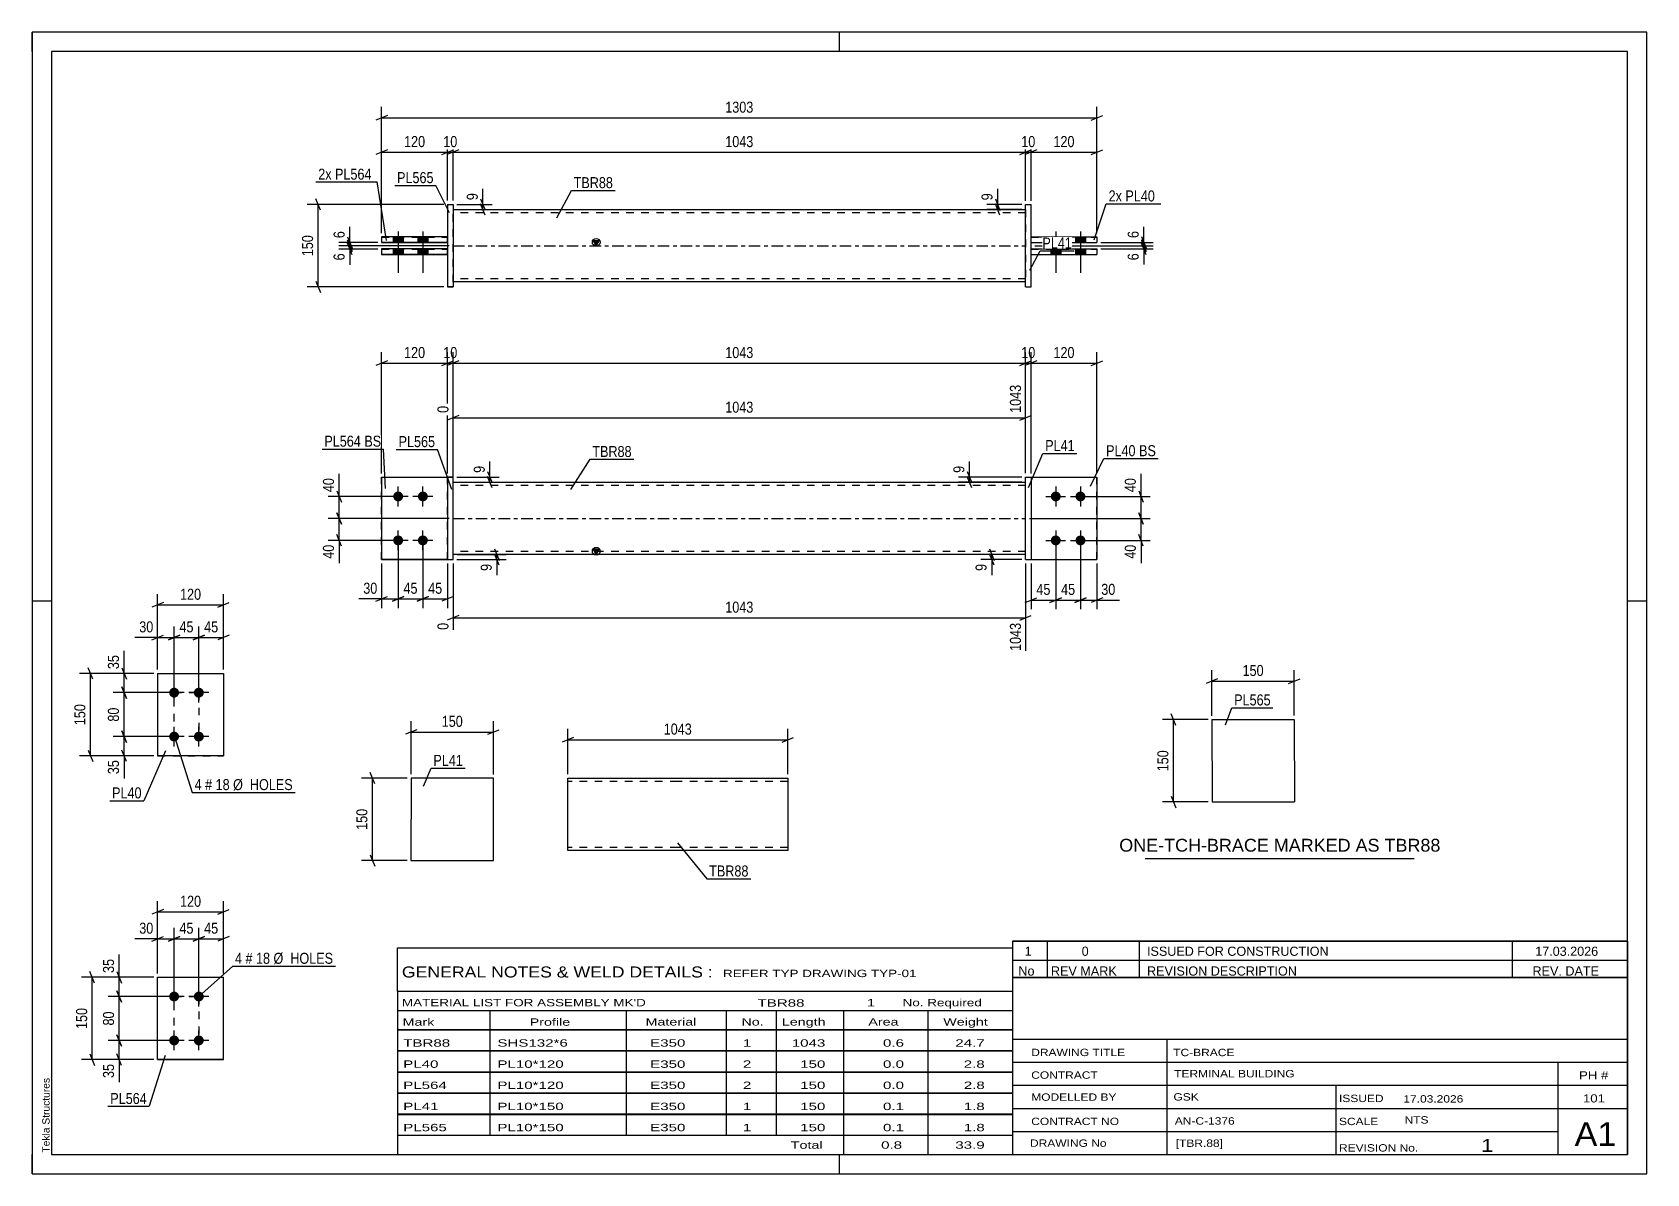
# Model space of a CAD drawing. Header units: millimetres. Extents: x 0 to 420, y 0 to 297.
import ezdxf

# ---------------------------------------------------------------- set-up
doc = ezdxf.new("R2010")
doc.units = ezdxf.units.MM
doc.linetypes.add('DXK_LINE_DOT2', pattern=[3.9198, 1.9599, -1.9599])
doc.linetypes.add('DXK_LINE_DOT3', pattern=[5.9187, 2.979, -0.9799, 0.9799, -0.9799])
doc.styles.add('Arial', font='ARIAL.TTF', dxfattribs={"height": 0.2})
doc.styles.add('Arial Narrow', font='ARIALN.TTF', dxfattribs={"height": 0.2})

# ---------------------------------------------------------------- blocks, each defined once
blk = doc.blocks.new('Unknown-585758411-1128')
at = {"color": 5, "linetype": 'Continuous'}
for p, q in [((420, 297), (0, 297)), ((0, 297), (0, 0)), ((0, 292), (0, 297)), ((210, 292), (210, 297)), ((420, 0), (420, 297)), ((415, 292), (5, 292)), ((5, 292), (5, 5)), ((415, 5), (415, 292)), ((5, 149), (0, 149)), ((420, 149), (415, 149)), ((0, 0), (0, 5)), ((5, 5), (415, 5)), ((210, 0), (210, 5)), ((0, 0), (420, 0))]:
    blk.add_line(p, q, dxfattribs=at)
at = {"color": 174, "linetype": 'Continuous', "style": 'Arial'}
blk.add_text('Tekla Structures', height=1.9102, rotation=90, dxfattribs=at).set_placement((4.5, 5.5))
blk = doc.blocks.new('Part-585758411-1271 - 1220')
at = {"color": 2, "linetype": 'Continuous'}
for p, q in [((32.61, 51.11), (49.76, 51.11)), ((32.61, 29.68), (32.61, 51.11)), ((49.76, 29.68), (49.76, 51.11)), ((32.61, 29.68), (49.76, 29.68)), ((49.76, 29.68), (32.61, 29.68))]:
    blk.add_line(p, q, dxfattribs=at)
at = {"color": 7, "linetype": 'DXK_LINE_DOT2'}
for p, q in [((32.61, 51.1), (49.76, 51.1)), ((49.76, 51.1), (49.76, 51.11)), ((32.61, 29.68), (32.61, 29.68)), ((32.61, 29.68), (32.61, 29.68)), ((49.76, 29.68), (49.76, 29.68)), ((49.76, 29.68), (49.76, 29.68))]:
    blk.add_line(p, q, dxfattribs=at)
blk = doc.blocks.new('Bolt-585758411-1256 - 1220')
at = {"linetype": 'Continuous'}
for points in [[(36.9, 44.82), (36.63, 44.85), (36.38, 44.93), (36.14, 45.07), (35.94, 45.25), (35.79, 45.46), (35.68, 45.71), (35.62, 45.97), (35.62, 46.24), (35.68, 46.5), (35.79, 46.75), (35.94, 46.97), (36.14, 47.15), (36.38, 47.28), (36.63, 47.36), (36.9, 47.39), (37.17, 47.36), (37.42, 47.28), (37.65, 47.15), (37.85, 46.97), (38.01, 46.75), (38.12, 46.5), (38.18, 46.24), (38.18, 45.97), (38.12, 45.71), (38.01, 45.46), (37.85, 45.25), (37.65, 45.07), (37.42, 44.93), (37.17, 44.85)], [(43.33, 44.82), (43.06, 44.85), (42.8, 44.93), (42.57, 45.07), (42.37, 45.25), (42.21, 45.46), (42.1, 45.71), (42.05, 45.97), (42.05, 46.24), (42.1, 46.5), (42.21, 46.75), (42.37, 46.97), (42.57, 47.15), (42.8, 47.28), (43.06, 47.36), (43.33, 47.39), (43.59, 47.36), (43.85, 47.28), (44.08, 47.15), (44.28, 46.97), (44.44, 46.75), (44.55, 46.5), (44.61, 46.24), (44.61, 45.97), (44.55, 45.71), (44.44, 45.46), (44.28, 45.25), (44.08, 45.07), (43.85, 44.93), (43.59, 44.85)], [(36.9, 33.39), (36.63, 33.42), (36.38, 33.5), (36.14, 33.64), (35.94, 33.82), (35.79, 34.03), (35.68, 34.28), (35.62, 34.54), (35.62, 34.81), (35.68, 35.07), (35.79, 35.32), (35.94, 35.54), (36.14, 35.72), (36.38, 35.85), (36.63, 35.93), (36.9, 35.96), (37.17, 35.93), (37.42, 35.85), (37.65, 35.72), (37.85, 35.54), (38.01, 35.32), (38.12, 35.07), (38.18, 34.81), (38.18, 34.54), (38.12, 34.28), (38.01, 34.03), (37.85, 33.82), (37.65, 33.64), (37.42, 33.5), (37.17, 33.42)], [(43.33, 33.39), (43.06, 33.42), (42.8, 33.5), (42.57, 33.64), (42.37, 33.82), (42.21, 34.03), (42.1, 34.28), (42.05, 34.54), (42.05, 34.81), (42.1, 35.07), (42.21, 35.32), (42.37, 35.54), (42.57, 35.72), (42.8, 35.85), (43.06, 35.93), (43.33, 35.96), (43.59, 35.93), (43.85, 35.85), (44.08, 35.72), (44.28, 35.54), (44.44, 35.32), (44.55, 35.07), (44.61, 34.81), (44.61, 34.54), (44.55, 34.28), (44.44, 34.03), (44.28, 33.82), (44.08, 33.64), (43.85, 33.5), (43.59, 33.42)]]:
    blk.add_hatch(color=1, dxfattribs=at).paths.add_polyline_path(points)
at = {"color": 1, "linetype": 'Continuous'}
for p, q in [((36.9, 43.54), (36.9, 48.68)), ((43.33, 43.54), (43.33, 48.68)), ((39.47, 46.11), (34.33, 46.11)), ((45.9, 46.11), (40.76, 46.11)), ((39.47, 34.68), (34.33, 34.68)), ((36.9, 32.11), (36.9, 37.25)), ((45.9, 34.68), (40.76, 34.68)), ((43.33, 32.11), (43.33, 37.25))]:
    blk.add_line(p, q, dxfattribs=at)
blk = doc.blocks.new('Bolt-585758411-1571 - 1565')
at = {"linetype": 'Continuous'}
for points in [[(36.9, 126.46), (37.17, 126.43), (37.42, 126.34), (37.65, 126.21), (37.85, 126.03), (38.01, 125.81), (38.12, 125.57), (38.18, 125.3), (38.18, 125.04), (38.12, 124.77), (38.01, 124.53), (37.85, 124.31), (37.65, 124.13), (37.42, 124), (37.17, 123.91), (36.9, 123.88), (36.63, 123.91), (36.38, 124), (36.14, 124.13), (35.94, 124.31), (35.79, 124.53), (35.68, 124.77), (35.62, 125.04), (35.62, 125.3), (35.68, 125.57), (35.79, 125.81), (35.94, 126.03), (36.14, 126.21), (36.38, 126.34), (36.63, 126.43)], [(43.33, 126.46), (43.59, 126.43), (43.85, 126.34), (44.08, 126.21), (44.28, 126.03), (44.44, 125.81), (44.55, 125.57), (44.61, 125.3), (44.61, 125.04), (44.55, 124.77), (44.44, 124.53), (44.28, 124.31), (44.08, 124.13), (43.85, 124), (43.59, 123.91), (43.33, 123.88), (43.06, 123.91), (42.8, 124), (42.57, 124.13), (42.37, 124.31), (42.21, 124.53), (42.1, 124.77), (42.05, 125.04), (42.05, 125.3), (42.1, 125.57), (42.21, 125.81), (42.37, 126.03), (42.57, 126.21), (42.8, 126.34), (43.06, 126.43)], [(36.9, 115.03), (37.17, 115), (37.42, 114.92), (37.65, 114.78), (37.85, 114.6), (38.01, 114.38), (38.12, 114.14), (38.18, 113.88), (38.18, 113.61), (38.12, 113.34), (38.01, 113.1), (37.85, 112.88), (37.65, 112.7), (37.42, 112.57), (37.17, 112.48), (36.9, 112.46), (36.63, 112.48), (36.38, 112.57), (36.14, 112.7), (35.94, 112.88), (35.79, 113.1), (35.68, 113.34), (35.62, 113.61), (35.62, 113.88), (35.68, 114.14), (35.79, 114.38), (35.94, 114.6), (36.14, 114.78), (36.38, 114.92), (36.63, 115)], [(43.33, 115.03), (43.59, 115), (43.85, 114.92), (44.08, 114.78), (44.28, 114.6), (44.44, 114.38), (44.55, 114.14), (44.61, 113.88), (44.61, 113.61), (44.55, 113.34), (44.44, 113.1), (44.28, 112.88), (44.08, 112.7), (43.85, 112.57), (43.59, 112.48), (43.33, 112.46), (43.06, 112.48), (42.8, 112.57), (42.57, 112.7), (42.37, 112.88), (42.21, 113.1), (42.1, 113.34), (42.05, 113.61), (42.05, 113.88), (42.1, 114.14), (42.21, 114.38), (42.37, 114.6), (42.57, 114.78), (42.8, 114.92), (43.06, 115)]]:
    blk.add_hatch(color=1, dxfattribs=at).paths.add_polyline_path(points)
at = {"color": 1, "linetype": 'Continuous'}
for p, q in [((36.9, 122.6), (36.9, 127.74)), ((43.33, 122.6), (43.33, 127.74)), ((39.47, 125.17), (34.33, 125.17)), ((45.9, 125.17), (40.76, 125.17)), ((39.47, 113.74), (34.33, 113.74)), ((36.9, 111.17), (36.9, 116.31)), ((45.9, 113.74), (40.76, 113.74)), ((43.33, 111.17), (43.33, 116.31))]:
    blk.add_line(p, q, dxfattribs=at)
blk = doc.blocks.new('Part-585758411-1586 - 1565')
at = {"color": 2, "linetype": 'Continuous'}
for p, q in [((32.61, 130.17), (49.76, 130.17)), ((32.61, 130.17), (49.76, 130.17)), ((32.61, 130.17), (32.61, 108.74)), ((49.76, 130.17), (49.76, 108.74)), ((49.76, 108.74), (32.61, 108.74))]:
    blk.add_line(p, q, dxfattribs=at)
at = {"color": 7, "linetype": 'DXK_LINE_DOT2'}
for p, q in [((32.61, 130.17), (32.61, 130.17)), ((32.61, 130.17), (32.61, 130.17)), ((49.76, 130.17), (49.76, 130.17)), ((49.76, 130.17), (49.76, 130.17)), ((32.61, 108.74), (49.76, 108.74)), ((32.61, 108.74), (32.61, 108.74))]:
    blk.add_line(p, q, dxfattribs=at)
blk = doc.blocks.new('Part-585758411-1929 - 1923')
at = {"color": 2, "linetype": 'Continuous'}
for p, q in [((259.83, 181.22), (276.98, 181.22)), ((276.98, 181.22), (276.98, 159.79)), ((259.83, 159.79), (259.83, 159.81)), ((259.83, 159.79), (276.98, 159.79)), ((259.83, 159.79), (276.98, 159.79))]:
    blk.add_line(p, q, dxfattribs=at)
at = {"color": 7, "linetype": 'DXK_LINE_DOT2'}
for p, q in [((259.83, 181.22), (276.98, 181.22)), ((259.83, 181.22), (259.83, 159.79)), ((276.98, 181.22), (276.98, 181.22)), ((259.83, 159.79), (259.83, 159.79)), ((276.98, 159.79), (276.98, 159.79)), ((276.98, 159.79), (276.98, 159.79))]:
    blk.add_line(p, q, dxfattribs=at)
blk = doc.blocks.new('Part-585758411-1947 - 1923')
at = {"color": 2, "linetype": 'Continuous'}
for p, q in [((109.47, 181.23), (108.04, 181.23)), ((108.04, 181.23), (108.04, 159.78)), ((109.47, 159.78), (109.47, 181.23)), ((108.04, 159.81), (109.47, 159.81)), ((108.04, 159.78), (109.47, 159.78)), ((109.47, 159.81), (109.47, 159.78))]:
    blk.add_line(p, q, dxfattribs=at)
at = {"color": 7, "linetype": 'DXK_LINE_DOT2'}
blk.add_line((108.04, 181.2), (109.47, 181.2), dxfattribs=at)
blk = doc.blocks.new('Bolt-585758411-1931 - 1923')
at = {"linetype": 'Continuous'}
for points in [[(95.18, 174.94), (94.91, 174.97), (94.66, 175.05), (94.42, 175.18), (94.22, 175.36), (94.07, 175.58), (93.96, 175.83), (93.9, 176.09), (93.9, 176.36), (93.96, 176.62), (94.07, 176.87), (94.22, 177.08), (94.42, 177.26), (94.66, 177.4), (94.91, 177.48), (95.18, 177.51), (95.45, 177.48), (95.7, 177.4), (95.94, 177.26), (96.14, 177.08), (96.29, 176.87), (96.4, 176.62), (96.46, 176.36), (96.46, 176.09), (96.4, 175.83), (96.29, 175.58), (96.14, 175.36), (95.94, 175.18), (95.7, 175.05), (95.45, 174.97)], [(101.61, 174.94), (101.34, 174.97), (101.09, 175.05), (100.85, 175.18), (100.65, 175.36), (100.49, 175.58), (100.39, 175.83), (100.33, 176.09), (100.33, 176.36), (100.39, 176.62), (100.49, 176.87), (100.65, 177.08), (100.85, 177.26), (101.09, 177.4), (101.34, 177.48), (101.61, 177.51), (101.88, 177.48), (102.13, 177.4), (102.36, 177.26), (102.56, 177.08), (102.72, 176.87), (102.83, 176.62), (102.89, 176.36), (102.89, 176.09), (102.83, 175.83), (102.72, 175.58), (102.56, 175.36), (102.36, 175.18), (102.13, 175.05), (101.88, 174.97)], [(95.18, 163.51), (94.91, 163.54), (94.66, 163.62), (94.42, 163.75), (94.22, 163.93), (94.07, 164.15), (93.96, 164.4), (93.9, 164.66), (93.9, 164.93), (93.96, 165.19), (94.07, 165.44), (94.22, 165.65), (94.42, 165.83), (94.66, 165.97), (94.91, 166.05), (95.18, 166.08), (95.45, 166.05), (95.7, 165.97), (95.94, 165.83), (96.14, 165.65), (96.29, 165.44), (96.4, 165.19), (96.46, 164.93), (96.46, 164.66), (96.4, 164.4), (96.29, 164.15), (96.14, 163.93), (95.94, 163.75), (95.7, 163.62), (95.45, 163.54)], [(101.61, 163.51), (101.34, 163.54), (101.09, 163.62), (100.85, 163.75), (100.65, 163.93), (100.49, 164.15), (100.39, 164.4), (100.33, 164.66), (100.33, 164.93), (100.39, 165.19), (100.49, 165.44), (100.65, 165.65), (100.85, 165.83), (101.09, 165.97), (101.34, 166.05), (101.61, 166.08), (101.88, 166.05), (102.13, 165.97), (102.36, 165.83), (102.56, 165.65), (102.72, 165.44), (102.83, 165.19), (102.89, 164.93), (102.89, 164.66), (102.83, 164.4), (102.72, 164.15), (102.56, 163.93), (102.36, 163.75), (102.13, 163.62), (101.88, 163.54)]]:
    blk.add_hatch(color=1, dxfattribs=at).paths.add_polyline_path(points)
at = {"color": 1, "linetype": 'Continuous'}
for p, q in [((95.18, 173.65), (95.18, 178.79)), ((101.61, 173.65), (101.61, 178.79)), ((97.75, 176.22), (92.61, 176.22)), ((104.18, 176.22), (99.04, 176.22)), ((97.75, 164.79), (92.61, 164.79)), ((95.18, 162.22), (95.18, 167.36)), ((104.18, 164.79), (99.04, 164.79)), ((101.61, 162.22), (101.61, 167.36))]:
    blk.add_line(p, q, dxfattribs=at)
blk = doc.blocks.new('Bolt-585758411-1932 - 1923')
at = {"linetype": 'Continuous'}
for points in [[(266.26, 177.51), (266.53, 177.48), (266.78, 177.4), (267.02, 177.26), (267.22, 177.08), (267.37, 176.87), (267.48, 176.62), (267.54, 176.36), (267.54, 176.09), (267.48, 175.83), (267.37, 175.58), (267.22, 175.36), (267.02, 175.18), (266.78, 175.05), (266.53, 174.97), (266.26, 174.94), (265.99, 174.97), (265.74, 175.05), (265.51, 175.18), (265.31, 175.36), (265.15, 175.58), (265.04, 175.83), (264.98, 176.09), (264.98, 176.36), (265.04, 176.62), (265.15, 176.87), (265.31, 177.08), (265.51, 177.26), (265.74, 177.4), (265.99, 177.48)], [(272.69, 177.51), (272.96, 177.48), (273.21, 177.4), (273.45, 177.26), (273.65, 177.08), (273.8, 176.87), (273.91, 176.62), (273.97, 176.36), (273.97, 176.09), (273.91, 175.83), (273.8, 175.58), (273.65, 175.36), (273.45, 175.18), (273.21, 175.05), (272.96, 174.97), (272.69, 174.94), (272.42, 174.97), (272.17, 175.05), (271.93, 175.18), (271.73, 175.36), (271.58, 175.58), (271.47, 175.83), (271.41, 176.09), (271.41, 176.36), (271.47, 176.62), (271.58, 176.87), (271.73, 177.08), (271.93, 177.26), (272.17, 177.4), (272.42, 177.48)], [(266.26, 166.08), (266.53, 166.05), (266.78, 165.97), (267.02, 165.83), (267.22, 165.65), (267.37, 165.44), (267.48, 165.19), (267.54, 164.93), (267.54, 164.66), (267.48, 164.4), (267.37, 164.15), (267.22, 163.93), (267.02, 163.75), (266.78, 163.62), (266.53, 163.54), (266.26, 163.51), (265.99, 163.54), (265.74, 163.62), (265.51, 163.75), (265.31, 163.93), (265.15, 164.15), (265.04, 164.4), (264.98, 164.66), (264.98, 164.93), (265.04, 165.19), (265.15, 165.44), (265.31, 165.65), (265.51, 165.83), (265.74, 165.97), (265.99, 166.05)], [(272.69, 166.08), (272.96, 166.05), (273.21, 165.97), (273.45, 165.83), (273.65, 165.65), (273.8, 165.44), (273.91, 165.19), (273.97, 164.93), (273.97, 164.66), (273.91, 164.4), (273.8, 164.15), (273.65, 163.93), (273.45, 163.75), (273.21, 163.62), (272.96, 163.54), (272.69, 163.51), (272.42, 163.54), (272.17, 163.62), (271.93, 163.75), (271.73, 163.93), (271.58, 164.15), (271.47, 164.4), (271.41, 164.66), (271.41, 164.93), (271.47, 165.19), (271.58, 165.44), (271.73, 165.65), (271.93, 165.83), (272.17, 165.97), (272.42, 166.05)]]:
    blk.add_hatch(color=1, dxfattribs=at).paths.add_polyline_path(points)
at = {"color": 1, "linetype": 'Continuous'}
for p, q in [((266.26, 178.79), (266.26, 173.65)), ((272.69, 178.79), (272.69, 173.65)), ((263.69, 176.22), (268.83, 176.22)), ((270.12, 176.22), (275.26, 176.22)), ((263.69, 164.79), (268.83, 164.79)), ((266.26, 167.36), (266.26, 162.22)), ((270.12, 164.79), (275.26, 164.79)), ((272.69, 167.36), (272.69, 162.22))]:
    blk.add_line(p, q, dxfattribs=at)
blk = doc.blocks.new('Part-585758411-1952 - 1923')
at = {"color": 7, "linetype": 'DXK_LINE_DOT2'}
for p, q in [((90.89, 181.22), (108.04, 181.22)), ((90.89, 181.22), (108.04, 181.22)), ((90.89, 159.79), (90.89, 181.22)), ((108.04, 181.22), (108.04, 181.22)), ((108.04, 159.79), (108.04, 181.22)), ((90.89, 159.79), (90.89, 159.79)), ((90.89, 159.79), (90.89, 159.79))]:
    blk.add_line(p, q, dxfattribs=at)
at = {"color": 2, "linetype": 'Continuous'}
for p, q in [((90.89, 159.79), (108.04, 159.79)), ((108.04, 159.79), (90.89, 159.79)), ((90.89, 159.79), (90.89, 159.79)), ((108.04, 159.79), (108.04, 159.79))]:
    blk.add_line(p, q, dxfattribs=at)
blk = doc.blocks.new('Part-585758411-1957 - 1923')
at = {"color": 2, "linetype": 'Continuous'}
for p, q in [((90.89, 181.22), (108.04, 181.22)), ((90.89, 181.22), (90.89, 159.79)), ((90.89, 159.79), (108.04, 159.79)), ((108.04, 159.79), (90.89, 159.79)), ((108.04, 159.79), (108.04, 159.81))]:
    blk.add_line(p, q, dxfattribs=at)
at = {"color": 7, "linetype": 'DXK_LINE_DOT2'}
for p, q in [((90.89, 181.22), (108.04, 181.22)), ((108.04, 181.22), (108.04, 181.22)), ((108.04, 181.22), (108.04, 159.79)), ((90.89, 159.79), (90.89, 159.79)), ((90.89, 159.79), (90.89, 159.79))]:
    blk.add_line(p, q, dxfattribs=at)
blk = doc.blocks.new('Part-585758411-1962 - 1923')
at = {"color": 2, "linetype": 'Continuous'}
for p, q in [((258.4, 181.24), (259.83, 181.24)), ((258.4, 159.81), (258.4, 181.24)), ((259.83, 181.24), (259.83, 159.78)), ((258.4, 159.81), (258.4, 159.78)), ((258.4, 159.78), (258.4, 159.81)), ((258.4, 159.81), (259.83, 159.81)), ((258.4, 159.78), (259.83, 159.78))]:
    blk.add_line(p, q, dxfattribs=at)
at = {"color": 7, "linetype": 'DXK_LINE_DOT2'}
blk.add_line((258.4, 181.2), (259.83, 181.2), dxfattribs=at)
blk = doc.blocks.new('Part-585758411-1967 - 1923')
at = {"color": 7, "linetype": 'DXK_LINE_DOT2'}
for p, q in [((259.83, 181.22), (276.98, 181.22)), ((259.83, 181.22), (259.83, 159.79)), ((259.83, 181.22), (276.98, 181.22)), ((276.98, 181.22), (276.98, 181.22)), ((276.98, 159.79), (276.98, 181.22)), ((259.83, 159.79), (259.83, 159.79)), ((276.98, 159.79), (276.98, 159.79)), ((276.98, 159.79), (276.98, 159.79))]:
    blk.add_line(p, q, dxfattribs=at)
at = {"color": 2, "linetype": 'Continuous'}
for p, q in [((259.83, 159.79), (259.83, 159.79)), ((259.83, 159.79), (276.98, 159.79)), ((259.83, 159.79), (276.98, 159.79)), ((276.98, 159.79), (276.98, 159.79))]:
    blk.add_line(p, q, dxfattribs=at)
blk = doc.blocks.new('Part-585758411-1972 - 1923')
at = {"linetype": 'Continuous'}
blk.add_hatch(color=2, dxfattribs=at).paths.add_polyline_path([(146.7, 161.08), (145.9, 162.48), (147.5, 162.48)])
at = {"color": 2, "linetype": 'Continuous'}
for p, q in [((109.47, 179.93), (258.4, 179.93)), ((258.4, 161.08), (109.47, 161.08)), ((146.7, 161.08), (145.9, 162.48)), ((145.9, 162.48), (147.5, 162.48)), ((147.5, 162.48), (146.7, 161.08))]:
    blk.add_line(p, q, dxfattribs=at)
at = {"color": 7, "linetype": 'DXK_LINE_DOT2'}
for p, q in [((109.47, 161.08), (109.47, 179.93)), ((258.4, 179.08), (109.47, 179.08)), ((258.4, 161.08), (258.4, 179.93)), ((258.4, 161.93), (109.47, 161.93))]:
    blk.add_line(p, q, dxfattribs=at)
at = {"color": 7, "linetype": 'DXK_LINE_DOT3'}
blk.add_line((109.47, 170.51), (258.4, 170.51), dxfattribs=at)
at = {"color": 2, "linetype": 'Continuous'}
blk.add_circle((146.7, 161.98), 1, dxfattribs=at)
blk = doc.blocks.new('Part-585758411-2314 - 2283')
at = {"color": 2, "linetype": 'Continuous'}
for p, q in [((259.83, 243.76), (276.98, 243.76)), ((259.83, 242.33), (259.83, 243.76)), ((276.98, 243.76), (276.98, 242.3)), ((259.83, 242.33), (276.98, 242.33)), ((259.83, 242.3), (276.98, 242.3))]:
    blk.add_line(p, q, dxfattribs=at)
at = {"color": 7, "linetype": 'DXK_LINE_DOT2'}
for p, q in [((259.83, 243.73), (276.98, 243.73)), ((259.83, 242.3), (259.83, 242.33))]:
    blk.add_line(p, q, dxfattribs=at)
blk = doc.blocks.new('Part-585758411-2289 - 2283')
at = {"color": 2, "linetype": 'Continuous'}
for p, q in [((108.04, 240.62), (90.89, 240.62)), ((90.89, 240.62), (90.89, 239.19)), ((108.04, 239.19), (108.04, 240.62)), ((90.89, 239.19), (108.04, 239.19)), ((90.89, 239.16), (90.89, 239.19)), ((90.89, 239.19), (90.89, 239.16)), ((108.04, 239.16), (90.89, 239.16))]:
    blk.add_line(p, q, dxfattribs=at)
at = {"color": 7, "linetype": 'DXK_LINE_DOT2'}
for p, q in [((90.89, 240.59), (108.04, 240.59)), ((108.04, 239.19), (108.04, 239.16)), ((108.04, 239.16), (108.04, 239.19))]:
    blk.add_line(p, q, dxfattribs=at)
blk = doc.blocks.new('Part-585758411-2309 - 2283')
at = {"color": 2, "linetype": 'Continuous'}
for p, q in [((259.83, 240.62), (276.98, 240.62)), ((259.83, 239.19), (259.83, 240.62)), ((276.98, 240.62), (276.98, 239.16)), ((259.83, 239.19), (276.98, 239.19)), ((259.83, 239.16), (276.98, 239.16))]:
    blk.add_line(p, q, dxfattribs=at)
at = {"color": 7, "linetype": 'DXK_LINE_DOT2'}
for p, q in [((259.83, 240.59), (276.98, 240.59)), ((259.83, 239.16), (259.83, 239.19))]:
    blk.add_line(p, q, dxfattribs=at)
blk = doc.blocks.new('Part-585758411-2294 - 2283')
at = {"color": 2, "linetype": 'Continuous'}
for p, q in [((258.4, 230.76), (258.4, 252.19)), ((258.4, 252.19), (259.83, 252.19)), ((259.83, 230.76), (259.83, 252.19)), ((258.4, 230.76), (259.83, 230.76)), ((258.4, 230.76), (258.4, 230.73)), ((258.4, 230.73), (258.4, 230.76)), ((258.4, 230.73), (259.83, 230.73)), ((259.83, 230.73), (259.83, 230.76)), ((259.83, 230.76), (259.83, 230.73))]:
    blk.add_line(p, q, dxfattribs=at)
at = {"color": 7, "linetype": 'DXK_LINE_DOT2'}
for q in [(258.4, 252.19), (259.83, 252.16)]:
    blk.add_line((258.4, 252.16), q, dxfattribs=at)
blk = doc.blocks.new('Part-585758411-2304 - 2283')
at = {"linetype": 'Continuous'}
blk.add_hatch(color=2, dxfattribs=at).paths.add_polyline_path([(146.7, 241.46), (145.9, 242.86), (147.5, 242.86)])
at = {"color": 2, "linetype": 'Continuous'}
for p, q in [((109.47, 250.89), (258.4, 250.89)), ((146.7, 241.46), (145.9, 242.86)), ((145.9, 242.86), (147.5, 242.86)), ((147.5, 242.86), (146.7, 241.46)), ((258.4, 232.03), (109.47, 232.03))]:
    blk.add_line(p, q, dxfattribs=at)
at = {"color": 7, "linetype": 'DXK_LINE_DOT2'}
for p, q in [((109.47, 232.03), (109.47, 250.89)), ((258.4, 250.03), (109.47, 250.03)), ((258.4, 250.89), (258.4, 232.03)), ((258.4, 232.89), (109.47, 232.89))]:
    blk.add_line(p, q, dxfattribs=at)
at = {"color": 7, "linetype": 'DXK_LINE_DOT3'}
blk.add_line((109.47, 241.46), (258.4, 241.46), dxfattribs=at)
at = {"color": 2, "linetype": 'Continuous'}
blk.add_circle((146.7, 242.36), 1, dxfattribs=at)
blk = doc.blocks.new('Part-585758411-2319 - 2283')
at = {"color": 2, "linetype": 'Continuous'}
for p, q in [((108.04, 243.76), (90.89, 243.76)), ((90.89, 243.76), (90.89, 242.33)), ((108.04, 242.33), (108.04, 243.76)), ((90.89, 242.33), (108.04, 242.33)), ((90.89, 242.3), (90.89, 242.33)), ((90.89, 242.33), (90.89, 242.3)), ((108.04, 242.3), (90.89, 242.3))]:
    blk.add_line(p, q, dxfattribs=at)
at = {"color": 7, "linetype": 'DXK_LINE_DOT2'}
for p, q in [((90.89, 243.73), (108.04, 243.73)), ((108.04, 242.3), (108.04, 242.33)), ((108.04, 242.33), (108.04, 242.3))]:
    blk.add_line(p, q, dxfattribs=at)
blk = doc.blocks.new('Part-585758411-2324 - 2283')
at = {"color": 2, "linetype": 'Continuous'}
for p, q in [((108.04, 252.19), (109.47, 252.19)), ((108.04, 252.19), (108.04, 230.76)), ((109.47, 252.19), (109.47, 230.73)), ((109.47, 230.76), (108.04, 230.76)), ((108.04, 230.76), (108.04, 230.73)), ((108.04, 230.76), (108.04, 230.73)), ((108.04, 230.73), (109.47, 230.73))]:
    blk.add_line(p, q, dxfattribs=at)
at = {"color": 7, "linetype": 'DXK_LINE_DOT2'}
for p, q in [((108.04, 252.16), (109.47, 252.16)), ((109.47, 252.16), (109.47, 252.19))]:
    blk.add_line(p, q, dxfattribs=at)
blk = doc.blocks.new('Bolt-585758411-2325 - 2283')
at = {"linetype": 'Continuous'}
for points in [[(93.89, 242.33), (96.47, 242.33), (96.47, 243.75), (93.89, 243.75)], [(93.89, 242.31), (96.47, 242.31), (96.47, 243.74), (93.89, 243.74)], [(100.32, 242.33), (102.89, 242.33), (102.89, 243.75), (100.32, 243.75)], [(100.32, 242.31), (102.89, 242.31), (102.89, 243.74), (100.32, 243.74)], [(93.89, 239.18), (96.47, 239.18), (96.47, 240.61), (93.89, 240.61)], [(93.89, 239.17), (96.47, 239.17), (96.47, 240.6), (93.89, 240.6)], [(100.32, 239.18), (102.89, 239.18), (102.89, 240.61), (100.32, 240.61)], [(100.32, 239.17), (102.89, 239.17), (102.89, 240.6), (100.32, 240.6)]]:
    blk.add_hatch(color=1, dxfattribs=at).paths.add_polyline_path(points)
at = {"color": 1, "linetype": 'Continuous'}
for p, q in [((93.89, 243.75), (93.89, 242.33)), ((93.89, 243.74), (93.89, 242.31)), ((95.18, 245.18), (95.18, 234.47)), ((95.18, 245.17), (95.18, 234.45)), ((96.47, 243.75), (96.47, 242.33)), ((96.47, 243.74), (96.47, 242.31)), ((100.32, 243.75), (100.32, 242.33)), ((100.32, 243.74), (100.32, 242.31)), ((101.61, 245.18), (101.61, 234.47)), ((101.61, 245.17), (101.61, 234.45)), ((102.89, 243.75), (102.89, 242.33)), ((102.89, 243.74), (102.89, 242.31)), ((93.89, 240.61), (93.89, 239.18)), ((93.89, 240.6), (93.89, 239.17)), ((96.47, 240.61), (96.47, 239.18)), ((96.47, 240.6), (96.47, 239.17)), ((100.32, 240.61), (100.32, 239.18)), ((100.32, 240.6), (100.32, 239.17)), ((102.89, 240.61), (102.89, 239.18)), ((102.89, 240.6), (102.89, 239.17))]:
    blk.add_line(p, q, dxfattribs=at)
blk = doc.blocks.new('Bolt-585758411-2326 - 2283')
at = {"linetype": 'Continuous'}
for points in [[(267.55, 243.75), (264.98, 243.75), (264.98, 242.33), (267.55, 242.33)], [(267.55, 243.74), (264.98, 243.74), (264.98, 242.31), (267.55, 242.31)], [(273.98, 243.75), (271.4, 243.75), (271.4, 242.33), (273.98, 242.33)], [(273.98, 243.74), (271.4, 243.74), (271.4, 242.31), (273.98, 242.31)], [(267.55, 240.61), (264.98, 240.61), (264.98, 239.18), (267.55, 239.18)], [(267.55, 240.6), (264.98, 240.6), (264.98, 239.17), (267.55, 239.17)], [(273.98, 240.61), (271.4, 240.61), (271.4, 239.18), (273.98, 239.18)], [(273.98, 240.6), (271.4, 240.6), (271.4, 239.17), (273.98, 239.17)]]:
    blk.add_hatch(color=1, dxfattribs=at).paths.add_polyline_path(points)
at = {"color": 1, "linetype": 'Continuous'}
for p, q in [((264.98, 243.75), (264.98, 242.33)), ((264.98, 243.74), (264.98, 242.31)), ((266.26, 245.18), (266.26, 234.47)), ((266.26, 245.17), (266.26, 234.45)), ((267.55, 243.75), (267.55, 242.33)), ((267.55, 243.74), (267.55, 242.31)), ((271.4, 243.75), (271.4, 242.33)), ((271.4, 243.74), (271.4, 242.31)), ((272.69, 245.18), (272.69, 234.47)), ((272.69, 245.17), (272.69, 234.45)), ((273.98, 243.75), (273.98, 242.33)), ((273.98, 243.74), (273.98, 242.31)), ((264.98, 240.61), (264.98, 239.18)), ((264.98, 240.6), (264.98, 239.17)), ((267.55, 240.61), (267.55, 239.18)), ((267.55, 240.6), (267.55, 239.17)), ((271.4, 240.61), (271.4, 239.18)), ((271.4, 240.6), (271.4, 239.17)), ((273.98, 240.61), (273.98, 239.18)), ((273.98, 240.6), (273.98, 239.17))]:
    blk.add_line(p, q, dxfattribs=at)
blk = doc.blocks.new('Part-585758411-2539 - 2533')
at = {"color": 2, "linetype": 'Continuous'}
for p, q in [((306.88, 118.16), (328.31, 118.19)), ((306.88, 118.16), (306.91, 96.73)), ((328.31, 118.19), (328.34, 96.76)), ((306.91, 96.73), (328.34, 96.76))]:
    blk.add_line(p, q, dxfattribs=at)
blk = doc.blocks.new('Part-585758411-1541 - 1525')
at = {"color": 2, "linetype": 'Continuous'}
for p, q in [((98.55, 102.93), (98.52, 81.5)), ((119.98, 102.9), (98.55, 102.93)), ((119.95, 81.47), (119.98, 102.9)), ((98.52, 81.5), (119.95, 81.47))]:
    blk.add_line(p, q, dxfattribs=at)
blk = doc.blocks.new('Part-585758411-1432 - 1410')
at = {"color": 2, "linetype": 'Continuous'}
for p, q in [((139.31, 84.2), (139.31, 102.92)), ((139.31, 102.92), (167.88, 102.92)), ((167.98, 102.92), (196.55, 102.92)), ((196.55, 102.92), (196.55, 84.07)), ((139.31, 84.07), (139.31, 84.2)), ((167.88, 84.07), (139.31, 84.07)), ((196.55, 84.07), (167.98, 84.07))]:
    blk.add_line(p, q, dxfattribs=at)
at = {"color": 7, "linetype": 'DXK_LINE_DOT2'}
for p, q in [((167.88, 102.07), (139.31, 102.07)), ((196.55, 102.07), (167.98, 102.07)), ((139.31, 84.92), (139.31, 84.99)), ((167.88, 84.92), (139.31, 84.92)), ((196.55, 84.92), (167.98, 84.92)), ((196.55, 84.92), (196.55, 84.99))]:
    blk.add_line(p, q, dxfattribs=at)
blk = doc.blocks.new('Rectangle-585758411-1393 - 1220')
at = {"color": 1, "linetype": 'DXK_LINE_DOT2'}
blk.add_lwpolyline([(36.9, 46.11), (43.33, 46.11), (43.33, 34.68), (36.9, 34.68), (36.9, 46.11)], close=True, dxfattribs=at)
blk = doc.blocks.new('Rectangle-585758411-1701 - 1565')
at = {"color": 1, "linetype": 'DXK_LINE_DOT2'}
blk.add_lwpolyline([(36.9, 125.17), (43.33, 125.17), (43.33, 113.74), (36.9, 113.74), (36.9, 125.17)], close=True, dxfattribs=at)
blk = doc.blocks.new('StraightDimension-585758411-1380 - 1220')
at = {"color": 7, "linetype": 'Continuous'}
for p, q in [((32.61, 52.11), (32.61, 63.96)), ((36.9, 47.11), (36.9, 63.96)), ((31.11, 60.51), (34.11, 61.71)), ((32.61, 61.11), (36.9, 61.11)), ((38.4, 61.71), (35.4, 60.51))]:
    blk.add_line(p, q, dxfattribs=at)
at = {"color": 0}
blk.add_wipeout([(32.09, 61.86), (32.09, 66.06), (27.23, 66.06), (27.23, 61.86)], dxfattribs=at)
at = {"color": 7, "linetype": 'Continuous'}
blk.add_line((32.61, 61.11), (26.71, 61.11), dxfattribs=at)
blk.add_line((32.61, 61.11), (26.71, 61.11), dxfattribs=at)
at = {"color": 3, "style": 'Arial Narrow'}
blk.add_text('30', height=2.863, dxfattribs=at).set_placement((27.83, 62.46))
blk = doc.blocks.new('StraightDimension-585758411-1274 - 1220')
at = {"color": 7, "linetype": 'Continuous'}
for p, q in [((34.11, 68.71), (31.11, 67.51)), ((32.61, 52.11), (32.61, 70.96)), ((32.61, 68.11), (49.76, 68.11)), ((48.26, 67.51), (51.26, 68.71)), ((49.76, 52.11), (49.76, 70.96))]:
    blk.add_line(p, q, dxfattribs=at)
at = {"color": 0}
blk.add_wipeout([(44.53, 68.86), (44.53, 73.06), (37.84, 73.06), (37.84, 68.86)], dxfattribs=at)
at = {"color": 3, "style": 'Arial Narrow'}
blk.add_text('120', height=2.863, dxfattribs=at).set_placement((38.44, 69.46))
blk = doc.blocks.new('StraightDimension-585758411-1299 - 1220')
at = {"color": 7, "linetype": 'Continuous'}
for p, q in [((31.61, 51.11), (12.76, 51.11)), ((16.21, 49.61), (15.01, 52.61)), ((15.61, 29.68), (15.61, 51.11)), ((31.61, 29.68), (12.76, 29.68)), ((15.01, 31.18), (16.21, 28.18))]:
    blk.add_line(p, q, dxfattribs=at)
at = {"color": 0}
blk.add_wipeout([(14.86, 43.74), (10.66, 43.74), (10.66, 37.05), (14.86, 37.05)], dxfattribs=at)
at = {"color": 3, "style": 'Arial Narrow'}
blk.add_text('150', height=2.863, rotation=90.0002, dxfattribs=at).set_placement((14.26, 37.65))
blk = doc.blocks.new('StraightDimension-585758411-1317 - 1220')
at = {"color": 7, "linetype": 'Continuous'}
for p, q in [((35.9, 34.68), (19.76, 34.68)), ((22.01, 36.18), (23.21, 33.18)), ((22.61, 29.68), (22.61, 34.68)), ((31.61, 29.68), (19.76, 29.68)), ((23.21, 28.18), (22.01, 31.18))]:
    blk.add_line(p, q, dxfattribs=at)
at = {"color": 0}
blk.add_wipeout([(21.86, 29.16), (17.66, 29.16), (17.66, 24.3), (21.86, 24.3)], dxfattribs=at)
at = {"color": 7, "linetype": 'Continuous'}
blk.add_line((22.61, 29.68), (22.61, 23.78), dxfattribs=at)
blk.add_line((22.61, 29.68), (22.61, 23.78), dxfattribs=at)
at = {"color": 3, "style": 'Arial Narrow'}
blk.add_text('35', height=2.863, rotation=90.0002, dxfattribs=at).set_placement((21.26, 24.9))
blk = doc.blocks.new('StraightDimension-585758411-1330 - 1220')
at = {"color": 7, "linetype": 'Continuous'}
for p, q in [((22.01, 47.61), (23.21, 44.61)), ((35.9, 46.11), (19.76, 46.11)), ((22.61, 34.68), (22.61, 46.11)), ((35.9, 34.68), (19.76, 34.68)), ((23.21, 33.18), (22.01, 36.18))]:
    blk.add_line(p, q, dxfattribs=at)
at = {"color": 0}
blk.add_wipeout([(21.86, 42.82), (17.66, 42.82), (17.66, 37.96), (21.86, 37.96)], dxfattribs=at)
at = {"color": 3, "style": 'Arial Narrow'}
blk.add_text('80', height=2.863, rotation=90.0002, dxfattribs=at).set_placement((21.26, 38.56))
blk = doc.blocks.new('StraightDimension-585758411-1340 - 1220')
at = {"color": 7, "linetype": 'Continuous'}
for p, q in [((31.61, 51.11), (19.76, 51.11)), ((22.01, 52.61), (23.21, 49.61)), ((22.61, 46.11), (22.61, 51.11)), ((23.21, 44.61), (22.01, 47.61)), ((35.9, 46.11), (19.76, 46.11))]:
    blk.add_line(p, q, dxfattribs=at)
at = {"color": 0}
blk.add_wipeout([(21.86, 56.49), (17.66, 56.49), (17.66, 51.63), (21.86, 51.63)], dxfattribs=at)
at = {"color": 7, "linetype": 'Continuous'}
blk.add_line((22.61, 51.11), (22.61, 57.02), dxfattribs=at)
blk.add_line((22.61, 51.11), (22.61, 57.02), dxfattribs=at)
at = {"color": 3, "style": 'Arial Narrow'}
blk.add_text('35', height=2.863, rotation=90.0002, dxfattribs=at).set_placement((21.26, 52.23))
blk = doc.blocks.new('StraightDimension-585758411-1354 - 1220')
at = {"color": 7, "linetype": 'Continuous'}
for p, q in [((43.33, 47.11), (43.33, 63.96)), ((49.76, 52.11), (49.76, 63.96)), ((41.83, 60.51), (44.83, 61.71)), ((43.33, 61.11), (49.76, 61.11)), ((51.26, 61.71), (48.26, 60.51))]:
    blk.add_line(p, q, dxfattribs=at)
at = {"color": 0}
blk.add_wipeout([(48.97, 61.86), (48.97, 66.06), (44.11, 66.06), (44.11, 61.86)], dxfattribs=at)
at = {"color": 3, "style": 'Arial Narrow'}
blk.add_text('45', height=2.863, dxfattribs=at).set_placement((44.71, 62.46))
blk = doc.blocks.new('StraightDimension-585758411-1370 - 1220')
at = {"color": 7, "linetype": 'Continuous'}
for p, q in [((36.9, 47.11), (36.9, 63.96)), ((43.33, 47.11), (43.33, 63.96)), ((35.4, 60.51), (38.4, 61.71)), ((36.9, 61.11), (43.33, 61.11)), ((44.83, 61.71), (41.83, 60.51))]:
    blk.add_line(p, q, dxfattribs=at)
at = {"color": 0}
blk.add_wipeout([(42.54, 61.86), (42.54, 66.06), (37.69, 66.06), (37.69, 61.86)], dxfattribs=at)
at = {"color": 3, "style": 'Arial Narrow'}
blk.add_text('45', height=2.863, dxfattribs=at).set_placement((38.29, 62.46))
blk = doc.blocks.new('StraightDimension-585758411-1588 - 1565')
at = {"color": 7, "linetype": 'Continuous'}
for p, q in [((34.11, 148.59), (31.11, 147.39)), ((32.61, 131.17), (32.61, 150.84)), ((32.61, 147.99), (49.76, 147.99)), ((48.26, 147.39), (51.26, 148.59)), ((49.76, 131.17), (49.76, 150.84))]:
    blk.add_line(p, q, dxfattribs=at)
at = {"color": 0}
blk.add_wipeout([(44.53, 148.74), (44.53, 152.94), (37.84, 152.94), (37.84, 148.74)], dxfattribs=at)
at = {"color": 3, "style": 'Arial Narrow'}
blk.add_text('120', height=2.863, dxfattribs=at).set_placement((38.44, 149.34))
blk = doc.blocks.new('StraightDimension-585758411-1688 - 1565')
at = {"color": 7, "linetype": 'Continuous'}
for p, q in [((23.29, 131.67), (24.49, 128.67)), ((31.61, 130.17), (21.04, 130.17)), ((24.49, 123.67), (23.29, 126.67)), ((23.89, 125.17), (23.89, 130.17)), ((35.9, 125.17), (21.04, 125.17))]:
    blk.add_line(p, q, dxfattribs=at)
at = {"color": 0}
blk.add_wipeout([(23.14, 135.55), (18.94, 135.55), (18.94, 130.69), (23.14, 130.69)], dxfattribs=at)
at = {"color": 7, "linetype": 'Continuous'}
blk.add_line((23.89, 130.17), (23.89, 136.08), dxfattribs=at)
blk.add_line((23.89, 130.17), (23.89, 136.08), dxfattribs=at)
at = {"color": 3, "style": 'Arial Narrow'}
blk.add_text('35', height=2.863, rotation=90.0002, dxfattribs=at).set_placement((22.54, 131.29))
blk = doc.blocks.new('StraightDimension-585758411-1624 - 1565')
at = {"color": 7, "linetype": 'Continuous'}
for p, q in [((35.4, 138.91), (38.4, 140.11)), ((36.9, 126.17), (36.9, 142.36)), ((36.9, 139.51), (43.33, 139.51)), ((44.83, 140.11), (41.83, 138.91)), ((43.33, 126.17), (43.33, 142.36))]:
    blk.add_line(p, q, dxfattribs=at)
at = {"color": 0}
blk.add_wipeout([(42.54, 140.26), (42.54, 144.46), (37.69, 144.46), (37.69, 140.26)], dxfattribs=at)
at = {"color": 3, "style": 'Arial Narrow'}
blk.add_text('45', height=2.863, dxfattribs=at).set_placement((38.29, 140.86))
blk = doc.blocks.new('StraightDimension-585758411-1608 - 1565')
at = {"color": 7, "linetype": 'Continuous'}
for p, q in [((41.83, 138.91), (44.83, 140.11)), ((43.33, 126.17), (43.33, 142.36)), ((43.33, 139.51), (49.76, 139.51)), ((51.26, 140.11), (48.26, 138.91)), ((49.76, 131.17), (49.76, 142.36))]:
    blk.add_line(p, q, dxfattribs=at)
at = {"color": 0}
blk.add_wipeout([(48.97, 140.26), (48.97, 144.46), (44.11, 144.46), (44.11, 140.26)], dxfattribs=at)
at = {"color": 3, "style": 'Arial Narrow'}
blk.add_text('45', height=2.863, dxfattribs=at).set_placement((44.71, 140.86))
blk = doc.blocks.new('StraightDimension-585758411-1634 - 1565')
at = {"color": 7, "linetype": 'Continuous'}
for p, q in [((31.11, 138.91), (34.11, 140.11)), ((32.61, 131.17), (32.61, 142.36)), ((32.61, 139.51), (36.9, 139.51)), ((38.4, 140.11), (35.4, 138.91)), ((36.9, 126.17), (36.9, 142.36))]:
    blk.add_line(p, q, dxfattribs=at)
at = {"color": 0}
blk.add_wipeout([(32.09, 140.26), (32.09, 144.46), (27.23, 144.46), (27.23, 140.26)], dxfattribs=at)
at = {"color": 7, "linetype": 'Continuous'}
blk.add_line((32.61, 139.51), (26.71, 139.51), dxfattribs=at)
blk.add_line((32.61, 139.51), (26.71, 139.51), dxfattribs=at)
at = {"color": 3, "style": 'Arial Narrow'}
blk.add_text('30', height=2.863, dxfattribs=at).set_placement((27.83, 140.86))
blk = doc.blocks.new('StraightDimension-585758411-1648 - 1565')
at = {"color": 7, "linetype": 'Continuous'}
for p, q in [((15.75, 128.67), (14.55, 131.67)), ((31.61, 130.17), (12.3, 130.17)), ((15.15, 108.74), (15.15, 130.17)), ((14.55, 110.24), (15.75, 107.24)), ((31.61, 108.74), (12.3, 108.74))]:
    blk.add_line(p, q, dxfattribs=at)
at = {"color": 0}
blk.add_wipeout([(14.4, 122.8), (10.2, 122.8), (10.2, 116.11), (14.4, 116.11)], dxfattribs=at)
at = {"color": 3, "style": 'Arial Narrow'}
blk.add_text('150', height=2.863, rotation=90.0002, dxfattribs=at).set_placement((13.8, 116.71))
blk = doc.blocks.new('StraightDimension-585758411-1665 - 1565')
at = {"color": 7, "linetype": 'Continuous'}
for p, q in [((35.9, 113.74), (21.04, 113.74)), ((23.29, 115.24), (24.49, 112.24)), ((23.89, 108.74), (23.89, 113.74)), ((24.49, 107.24), (23.29, 110.24)), ((31.61, 108.74), (21.04, 108.74))]:
    blk.add_line(p, q, dxfattribs=at)
at = {"color": 0}
blk.add_wipeout([(23.14, 108.22), (18.94, 108.22), (18.94, 103.36), (23.14, 103.36)], dxfattribs=at)
at = {"color": 7, "linetype": 'Continuous'}
blk.add_line((23.89, 108.74), (23.89, 102.83), dxfattribs=at)
blk.add_line((23.89, 108.74), (23.89, 102.83), dxfattribs=at)
at = {"color": 3, "style": 'Arial Narrow'}
blk.add_text('35', height=2.863, rotation=90.0002, dxfattribs=at).set_placement((22.54, 103.96))
blk = doc.blocks.new('StraightDimension-585758411-1678 - 1565')
at = {"color": 7, "linetype": 'Continuous'}
for p, q in [((23.29, 126.67), (24.49, 123.67)), ((35.9, 125.17), (21.04, 125.17)), ((23.89, 113.74), (23.89, 125.17)), ((35.9, 113.74), (21.04, 113.74)), ((24.49, 112.24), (23.29, 115.24))]:
    blk.add_line(p, q, dxfattribs=at)
at = {"color": 0}
blk.add_wipeout([(23.14, 121.88), (18.94, 121.88), (18.94, 117.03), (23.14, 117.03)], dxfattribs=at)
at = {"color": 3, "style": 'Arial Narrow'}
blk.add_text('80', height=2.863, rotation=90.0002, dxfattribs=at).set_placement((22.54, 117.63))
blk = doc.blocks.new('StraightDimension-585758411-2098 - 1923')
at = {"color": 7, "linetype": 'Continuous'}
for p, q in [((266.26, 163.79), (266.26, 146.87)), ((259.83, 158.79), (259.83, 146.87)), ((258.33, 148.67), (261.33, 149.87)), ((259.83, 149.27), (266.26, 149.27)), ((267.76, 149.87), (264.76, 148.67))]:
    blk.add_line(p, q, dxfattribs=at)
at = {"color": 0}
blk.add_wipeout([(265.47, 150.02), (265.47, 154.22), (260.62, 154.22), (260.62, 150.02)], dxfattribs=at)
at = {"color": 3, "style": 'Arial Narrow'}
blk.add_text('45', height=2.863, dxfattribs=at).set_placement((261.22, 150.62))
blk = doc.blocks.new('StraightDimension-585758411-2210 - 1923')
at = {"color": 7, "linetype": 'Continuous'}
for p, q in [((95.18, 163.79), (95.18, 147.16)), ((101.61, 163.79), (101.61, 147.16)), ((93.68, 148.96), (96.68, 150.16)), ((95.18, 149.56), (101.61, 149.56)), ((103.11, 150.16), (100.11, 148.96))]:
    blk.add_line(p, q, dxfattribs=at)
at = {"color": 0}
blk.add_wipeout([(100.82, 150.31), (100.82, 154.51), (95.97, 154.51), (95.97, 150.31)], dxfattribs=at)
at = {"color": 3, "style": 'Arial Narrow'}
blk.add_text('45', height=2.863, dxfattribs=at).set_placement((96.57, 150.91))
blk = doc.blocks.new('StraightDimension-585758411-2217 - 1923')
at = {"color": 7, "linetype": 'Continuous'}
for p, q in [((95.18, 163.79), (95.18, 147.16)), ((90.89, 158.79), (90.89, 147.16)), ((89.39, 148.96), (92.39, 150.16)), ((90.89, 149.56), (95.18, 149.56)), ((96.68, 150.16), (93.68, 148.96))]:
    blk.add_line(p, q, dxfattribs=at)
at = {"color": 0}
blk.add_wipeout([(90.37, 150.31), (90.37, 154.51), (85.51, 154.51), (85.51, 150.31)], dxfattribs=at)
at = {"color": 7, "linetype": 'Continuous'}
blk.add_line((90.89, 149.56), (84.99, 149.56), dxfattribs=at)
blk.add_line((90.89, 149.56), (84.99, 149.56), dxfattribs=at)
at = {"color": 3, "style": 'Arial Narrow'}
blk.add_text('30', height=2.863, dxfattribs=at).set_placement((86.11, 150.91))
blk = doc.blocks.new('StraightDimension-585758411-1996 - 1923')
at = {"color": 7, "linetype": 'Continuous'}
for p, q in [((106.54, 210.29), (109.54, 211.49)), ((110.97, 211.49), (107.97, 210.29)), ((108.04, 182.22), (108.04, 213.74)), ((108.04, 210.89), (109.47, 210.89)), ((109.47, 182.23), (109.47, 213.74))]:
    blk.add_line(p, q, dxfattribs=at)
at = {"color": 0}
blk.add_wipeout([(111.18, 211.64), (111.18, 215.84), (106.32, 215.84), (106.32, 211.64)], dxfattribs=at)
at = {"color": 3, "style": 'Arial Narrow'}
blk.add_text('10', height=2.863, dxfattribs=at).set_placement((106.92, 212.24))
blk = doc.blocks.new('StraightDimension-585758411-2192 - 1923')
at = {"color": 7, "linetype": 'Continuous'}
for p, q in [((109.47, 158.81), (109.47, 141.51)), ((258.4, 158.81), (258.4, 136.02)), ((110.97, 145.24), (107.97, 144.04)), ((109.47, 144.64), (258.4, 144.64)), ((256.9, 144.04), (259.9, 145.24))]:
    blk.add_line(p, q, dxfattribs=at)
at = {"color": 0}
blk.add_wipeout([(188.19, 145.39), (188.19, 149.59), (179.68, 149.59), (179.68, 145.39)], dxfattribs=at)
at = {"color": 0, "linetype": 'Continuous'}
for points in [[(108.87, 143.94), (104.67, 143.94), (104.67, 140.91), (108.87, 140.91)], [(257.8, 143.94), (253.6, 143.94), (253.6, 135.42), (257.8, 135.42)]]:
    blk.add_wipeout(points, dxfattribs=at)
at = {"color": 3, "style": 'Arial Narrow'}
blk.add_text('1043', height=2.863, dxfattribs=at).set_placement((180.28, 145.99))
at = {"color": 3, "linetype": 'Continuous', "style": 'Arial Narrow'}
for s, height, p in [('0', 2.86, (108.27, 141.51)), ('1043', 2.863, (257.2, 136.02))]:
    blk.add_text(s, height=height, rotation=90.0002, dxfattribs=at).set_placement(p)
blk = doc.blocks.new('StraightDimension-585758411-2022 - 1923')
at = {"color": 7, "linetype": 'Continuous'}
for p, q in [((256.9, 210.29), (259.9, 211.49)), ((261.33, 211.49), (258.33, 210.29)), ((258.4, 182.24), (258.4, 213.74)), ((258.4, 210.89), (259.83, 210.89)), ((259.83, 182.22), (259.83, 213.74))]:
    blk.add_line(p, q, dxfattribs=at)
at = {"color": 0}
blk.add_wipeout([(261.55, 211.64), (261.55, 215.84), (256.69, 215.84), (256.69, 211.64)], dxfattribs=at)
at = {"color": 3, "style": 'Arial Narrow'}
blk.add_text('10', height=2.863, dxfattribs=at).set_placement((257.29, 212.24))
blk = doc.blocks.new('StraightDimension-585758411-2147 - 1923')
at = {"color": 7, "linetype": 'Continuous'}
for p, q in [((108.47, 170.49), (76.98, 170.49)), ((79.23, 171.99), (80.43, 168.99)), ((79.83, 164.79), (79.83, 170.49)), ((94.18, 164.79), (76.98, 164.79)), ((80.43, 163.29), (79.23, 166.29))]:
    blk.add_line(p, q, dxfattribs=at)
at = {"color": 0}
blk.add_wipeout([(79.08, 164.27), (74.88, 164.27), (74.88, 159.41), (79.08, 159.41)], dxfattribs=at)
at = {"color": 7, "linetype": 'Continuous'}
blk.add_line((79.83, 164.79), (79.83, 158.88), dxfattribs=at)
blk.add_line((79.83, 164.79), (79.83, 158.88), dxfattribs=at)
at = {"color": 3, "style": 'Arial Narrow'}
blk.add_text('40', height=2.863, rotation=90.0002, dxfattribs=at).set_placement((78.48, 160.01))
blk = doc.blocks.new('StraightDimension-585758411-2124 - 1923')
at = {"color": 7, "linetype": 'Continuous'}
for p, q in [((272.69, 163.79), (272.69, 146.87)), ((276.98, 158.79), (276.98, 146.87)), ((271.19, 148.67), (274.19, 149.87)), ((272.69, 149.27), (276.98, 149.27)), ((278.48, 149.87), (275.48, 148.67))]:
    blk.add_line(p, q, dxfattribs=at)
at = {"color": 0}
blk.add_wipeout([(282.36, 150.02), (282.36, 154.22), (277.5, 154.22), (277.5, 150.02)], dxfattribs=at)
at = {"color": 7, "linetype": 'Continuous'}
blk.add_line((276.98, 149.27), (282.88, 149.27), dxfattribs=at)
blk.add_line((276.98, 149.27), (282.88, 149.27), dxfattribs=at)
at = {"color": 3, "style": 'Arial Narrow'}
blk.add_text('30', height=2.863, dxfattribs=at).set_placement((278.1, 150.62))
blk = doc.blocks.new('StraightDimension-585758411-2197 - 1923')
at = {"color": 7, "linetype": 'Continuous'}
for p, q in [((101.61, 163.79), (101.61, 147.16)), ((108.04, 158.79), (108.04, 147.16)), ((100.11, 148.96), (103.11, 150.16)), ((101.61, 149.56), (108.04, 149.56)), ((109.54, 150.16), (106.54, 148.96))]:
    blk.add_line(p, q, dxfattribs=at)
at = {"color": 0}
blk.add_wipeout([(107.25, 150.31), (107.25, 154.51), (102.39, 154.51), (102.39, 150.31)], dxfattribs=at)
at = {"color": 3, "style": 'Arial Narrow'}
blk.add_text('45', height=2.863, dxfattribs=at).set_placement((102.99, 150.91))
blk = doc.blocks.new('StraightDimension-585758411-2069 - 1923')
at = {"color": 7, "linetype": 'Continuous'}
for p, q in [((287.84, 177.72), (289.04, 174.72)), ((273.69, 176.22), (290.84, 176.22)), ((288.44, 170.49), (288.44, 176.22)), ((259.4, 170.49), (290.84, 170.49)), ((289.04, 168.99), (287.84, 171.99))]:
    blk.add_line(p, q, dxfattribs=at)
at = {"color": 0}
blk.add_wipeout([(287.69, 181.6), (283.49, 181.6), (283.49, 176.74), (287.69, 176.74)], dxfattribs=at)
at = {"color": 7, "linetype": 'Continuous'}
blk.add_line((288.44, 176.22), (288.44, 182.13), dxfattribs=at)
blk.add_line((288.44, 176.22), (288.44, 182.13), dxfattribs=at)
at = {"color": 3, "style": 'Arial Narrow'}
blk.add_text('40', height=2.863, rotation=90.0002, dxfattribs=at).set_placement((287.09, 177.34))
blk = doc.blocks.new('StraightDimension-585758411-2183 - 1923')
at = {"color": 7, "linetype": 'Continuous'}
for p, q in [((110.47, 161.08), (123.27, 161.08)), ((110.47, 159.81), (123.27, 159.81)), ((120.27, 162.58), (121.47, 159.58)), ((121.47, 158.31), (120.27, 161.31)), ((120.87, 159.81), (120.87, 161.08))]:
    blk.add_line(p, q, dxfattribs=at)
at = {"color": 0}
blk.add_wipeout([(120.12, 159.28), (115.92, 159.28), (115.92, 156.25), (120.12, 156.25)], dxfattribs=at)
at = {"color": 7, "linetype": 'Continuous'}
blk.add_line((120.87, 159.81), (120.87, 155.73), dxfattribs=at)
blk.add_line((120.87, 159.81), (120.87, 155.73), dxfattribs=at)
at = {"color": 3, "style": 'Arial Narrow'}
blk.add_text('9', height=2.86, rotation=90.0002, dxfattribs=at).set_placement((119.52, 156.85))
blk = doc.blocks.new('StraightDimension-585758411-1974 - 1923')
at = {"color": 7, "linetype": 'Continuous'}
for p, q in [((92.39, 211.49), (89.39, 210.29)), ((90.89, 182.22), (90.89, 213.74)), ((90.89, 210.89), (108.04, 210.89)), ((106.54, 210.29), (109.54, 211.49)), ((108.04, 182.22), (108.04, 213.74))]:
    blk.add_line(p, q, dxfattribs=at)
at = {"color": 0}
blk.add_wipeout([(102.81, 211.64), (102.81, 215.84), (96.12, 215.84), (96.12, 211.64)], dxfattribs=at)
at = {"color": 3, "style": 'Arial Narrow'}
blk.add_text('120', height=2.863, dxfattribs=at).set_placement((96.72, 212.24))
blk = doc.blocks.new('StraightDimension-585758411-2013 - 1923')
at = {"color": 7, "linetype": 'Continuous'}
for p, q in [((110.97, 211.49), (107.97, 210.29)), ((109.47, 182.23), (109.47, 213.74)), ((109.47, 210.89), (258.4, 210.89)), ((256.9, 210.29), (259.9, 211.49)), ((258.4, 182.24), (258.4, 213.74))]:
    blk.add_line(p, q, dxfattribs=at)
at = {"color": 0}
blk.add_wipeout([(188.19, 211.64), (188.19, 215.84), (179.68, 215.84), (179.68, 211.64)], dxfattribs=at)
at = {"color": 3, "style": 'Arial Narrow'}
blk.add_text('1043', height=2.863, dxfattribs=at).set_placement((180.28, 212.24))
blk = doc.blocks.new('StraightDimension-585758411-2039 - 1923')
at = {"color": 7, "linetype": 'Continuous'}
for p, q in [((261.33, 211.49), (258.33, 210.29)), ((259.83, 182.22), (259.83, 213.74)), ((259.83, 210.89), (276.98, 210.89)), ((275.48, 210.29), (278.48, 211.49)), ((276.98, 182.22), (276.98, 213.74))]:
    blk.add_line(p, q, dxfattribs=at)
at = {"color": 0}
blk.add_wipeout([(271.75, 211.64), (271.75, 215.84), (265.06, 215.84), (265.06, 211.64)], dxfattribs=at)
at = {"color": 3, "style": 'Arial Narrow'}
blk.add_text('120', height=2.863, dxfattribs=at).set_placement((265.66, 212.24))
blk = doc.blocks.new('StraightDimension-585758411-2062 - 1923')
at = {"color": 7, "linetype": 'Continuous'}
for p, q in [((257.4, 181.24), (240.98, 181.24)), ((243.23, 182.74), (244.43, 179.74)), ((244.43, 178.43), (243.23, 181.43)), ((243.83, 179.93), (243.83, 181.24)), ((257.4, 179.93), (240.98, 179.93))]:
    blk.add_line(p, q, dxfattribs=at)
at = {"color": 0}
blk.add_wipeout([(243.08, 184.79), (238.88, 184.79), (238.88, 181.76), (243.08, 181.76)], dxfattribs=at)
at = {"color": 7, "linetype": 'Continuous'}
blk.add_line((243.83, 181.24), (243.83, 185.31), dxfattribs=at)
blk.add_line((243.83, 181.24), (243.83, 185.31), dxfattribs=at)
at = {"color": 3, "style": 'Arial Narrow'}
blk.add_text('9', height=2.86, rotation=90.0002, dxfattribs=at).set_placement((242.48, 182.36))
blk = doc.blocks.new('StraightDimension-585758411-2084 - 1923')
at = {"color": 7, "linetype": 'Continuous'}
for p, q in [((259.4, 170.49), (290.84, 170.49)), ((287.84, 171.99), (289.04, 168.99)), ((288.44, 164.79), (288.44, 170.49)), ((273.69, 164.79), (290.84, 164.79)), ((289.04, 163.29), (287.84, 166.29))]:
    blk.add_line(p, q, dxfattribs=at)
at = {"color": 0}
blk.add_wipeout([(287.69, 164.27), (283.49, 164.27), (283.49, 159.41), (287.69, 159.41)], dxfattribs=at)
at = {"color": 7, "linetype": 'Continuous'}
blk.add_line((288.44, 164.79), (288.44, 158.88), dxfattribs=at)
blk.add_line((288.44, 164.79), (288.44, 158.88), dxfattribs=at)
at = {"color": 3, "style": 'Arial Narrow'}
blk.add_text('40', height=2.863, rotation=90.0002, dxfattribs=at).set_placement((287.09, 160.01))
blk = doc.blocks.new('StraightDimension-585758411-2114 - 1923')
at = {"color": 7, "linetype": 'Continuous'}
for p, q in [((266.26, 163.79), (266.26, 146.87)), ((272.69, 163.79), (272.69, 146.87)), ((264.76, 148.67), (267.76, 149.87)), ((266.26, 149.27), (272.69, 149.27)), ((274.19, 149.87), (271.19, 148.67))]:
    blk.add_line(p, q, dxfattribs=at)
at = {"color": 0}
blk.add_wipeout([(271.9, 150.02), (271.9, 154.22), (267.05, 154.22), (267.05, 150.02)], dxfattribs=at)
at = {"color": 3, "style": 'Arial Narrow'}
blk.add_text('45', height=2.863, dxfattribs=at).set_placement((267.65, 150.62))
blk = doc.blocks.new('StraightDimension-585758411-2138 - 1923')
at = {"color": 7, "linetype": 'Continuous'}
for p, q in [((257.4, 161.08), (246.75, 161.08)), ((257.4, 159.81), (246.75, 159.81)), ((249, 162.58), (250.2, 159.58)), ((250.2, 158.31), (249, 161.31)), ((249.6, 159.81), (249.6, 161.08))]:
    blk.add_line(p, q, dxfattribs=at)
at = {"color": 0}
blk.add_wipeout([(248.85, 159.28), (244.65, 159.28), (244.65, 156.25), (248.85, 156.25)], dxfattribs=at)
at = {"color": 7, "linetype": 'Continuous'}
blk.add_line((249.6, 159.81), (249.6, 155.73), dxfattribs=at)
blk.add_line((249.6, 159.81), (249.6, 155.73), dxfattribs=at)
at = {"color": 3, "style": 'Arial Narrow'}
blk.add_text('9', height=2.86, rotation=90.0002, dxfattribs=at).set_placement((248.25, 156.85))
blk = doc.blocks.new('StraightDimension-585758411-2160 - 1923')
at = {"color": 7, "linetype": 'Continuous'}
for p, q in [((79.23, 177.72), (80.43, 174.72)), ((94.18, 176.22), (76.98, 176.22)), ((79.83, 170.49), (79.83, 176.22)), ((108.47, 170.49), (76.98, 170.49)), ((80.43, 168.99), (79.23, 171.99))]:
    blk.add_line(p, q, dxfattribs=at)
at = {"color": 0}
blk.add_wipeout([(79.08, 181.6), (74.88, 181.6), (74.88, 176.74), (79.08, 176.74)], dxfattribs=at)
at = {"color": 7, "linetype": 'Continuous'}
blk.add_line((79.83, 176.22), (79.83, 182.13), dxfattribs=at)
blk.add_line((79.83, 176.22), (79.83, 182.13), dxfattribs=at)
at = {"color": 3, "style": 'Arial Narrow'}
blk.add_text('40', height=2.863, rotation=90.0002, dxfattribs=at).set_placement((78.48, 177.34))
blk = doc.blocks.new('StraightDimension-585758411-2174 - 1923')
at = {"color": 7, "linetype": 'Continuous'}
for p, q in [((110.47, 181.23), (121.46, 181.23)), ((118.46, 182.73), (119.66, 179.73)), ((119.66, 178.43), (118.46, 181.43)), ((119.06, 179.93), (119.06, 181.23)), ((110.47, 179.93), (121.46, 179.93))]:
    blk.add_line(p, q, dxfattribs=at)
at = {"color": 0}
blk.add_wipeout([(118.31, 184.79), (114.11, 184.79), (114.11, 181.76), (118.31, 181.76)], dxfattribs=at)
at = {"color": 7, "linetype": 'Continuous'}
blk.add_line((119.06, 181.23), (119.06, 185.31), dxfattribs=at)
blk.add_line((119.06, 181.23), (119.06, 185.31), dxfattribs=at)
at = {"color": 3, "style": 'Arial Narrow'}
blk.add_text('9', height=2.86, rotation=90.0002, dxfattribs=at).set_placement((117.71, 182.36))
blk = doc.blocks.new('StraightDimension-585758411-2228 - 1923')
at = {"color": 7, "linetype": 'Continuous'}
for p, q in [((258.4, 182.24), (258.4, 205.28)), ((109.47, 180.93), (109.47, 199.79)), ((110.97, 197.27), (107.97, 196.07)), ((109.47, 196.67), (258.4, 196.67)), ((256.9, 196.07), (259.9, 197.27))]:
    blk.add_line(p, q, dxfattribs=at)
at = {"color": 0, "linetype": 'Continuous'}
for points in [[(257.8, 205.88), (253.6, 205.88), (253.6, 197.37), (257.8, 197.37)], [(108.87, 200.39), (104.67, 200.39), (104.67, 197.37), (108.87, 197.37)]]:
    blk.add_wipeout(points, dxfattribs=at)
at = {"color": 0}
blk.add_wipeout([(188.19, 197.42), (188.19, 201.62), (179.68, 201.62), (179.68, 197.42)], dxfattribs=at)
at = {"color": 3, "linetype": 'Continuous', "style": 'Arial Narrow'}
for s, height, p in [('1043', 2.863, (257.2, 197.97)), ('0', 2.86, (108.27, 197.97))]:
    blk.add_text(s, height=height, rotation=90.0002, dxfattribs=at).set_placement(p)
at = {"color": 3, "style": 'Arial Narrow'}
blk.add_text('1043', height=2.863, dxfattribs=at).set_placement((180.28, 198.02))
blk = doc.blocks.new('StraightDimension-585758411-2442 - 2283')
at = {"color": 7, "linetype": 'Continuous'}
for p, q in [((108.47, 241.45), (79.74, 241.45)), ((89.89, 240.59), (79.74, 240.59)), ((81.99, 242.95), (83.19, 239.95)), ((83.19, 239.09), (81.99, 242.09)), ((82.59, 240.59), (82.59, 241.45))]:
    blk.add_line(p, q, dxfattribs=at)
at = {"color": 0}
blk.add_wipeout([(81.84, 240.06), (77.64, 240.06), (77.64, 237.04), (81.84, 237.04)], dxfattribs=at)
at = {"color": 7, "linetype": 'Continuous'}
blk.add_line((82.59, 240.59), (82.59, 236.51), dxfattribs=at)
blk.add_line((82.59, 240.59), (82.59, 236.51), dxfattribs=at)
at = {"color": 3, "style": 'Arial Narrow'}
blk.add_text('6', height=2.86, rotation=90.0002, dxfattribs=at).set_placement((81.24, 237.64))
blk = doc.blocks.new('StraightDimension-585758411-2389 - 2283')
at = {"color": 7, "linetype": 'Continuous'}
for p, q in [((110.97, 266.38), (107.97, 265.18)), ((109.47, 253.19), (109.47, 268.63)), ((109.47, 265.78), (258.4, 265.78)), ((256.9, 265.18), (259.9, 266.38)), ((258.4, 253.16), (258.4, 268.63))]:
    blk.add_line(p, q, dxfattribs=at)
at = {"color": 0}
blk.add_wipeout([(188.19, 266.53), (188.19, 270.73), (179.68, 270.73), (179.68, 266.53)], dxfattribs=at)
at = {"color": 3, "style": 'Arial Narrow'}
blk.add_text('1043', height=2.863, dxfattribs=at).set_placement((180.28, 267.13))
blk = doc.blocks.new('StraightDimension-585758411-2328 - 2283')
at = {"color": 7, "linetype": 'Continuous'}
for p, q in [((110.47, 252.19), (119.64, 252.19)), ((116.64, 253.69), (117.84, 250.69)), ((117.84, 249.39), (116.64, 252.39)), ((117.24, 250.89), (117.24, 252.19)), ((110.47, 250.89), (119.64, 250.89))]:
    blk.add_line(p, q, dxfattribs=at)
at = {"color": 0}
blk.add_wipeout([(116.49, 255.74), (112.29, 255.74), (112.29, 252.72), (116.49, 252.72)], dxfattribs=at)
at = {"color": 7, "linetype": 'Continuous'}
blk.add_line((117.24, 252.19), (117.24, 256.27), dxfattribs=at)
blk.add_line((117.24, 252.19), (117.24, 256.27), dxfattribs=at)
at = {"color": 3, "style": 'Arial Narrow'}
blk.add_text('9', height=2.86, rotation=90.0002, dxfattribs=at).set_placement((115.89, 253.32))
blk = doc.blocks.new('StraightDimension-585758411-2339 - 2283')
at = {"color": 7, "linetype": 'Continuous'}
for p, q in [((260.83, 241.46), (291.58, 241.46)), ((277.98, 240.62), (291.58, 240.62)), ((288.58, 242.96), (289.78, 239.96)), ((289.78, 239.12), (288.58, 242.12)), ((289.18, 240.62), (289.18, 241.46))]:
    blk.add_line(p, q, dxfattribs=at)
at = {"color": 0}
blk.add_wipeout([(288.43, 240.09), (284.23, 240.09), (284.23, 237.07), (288.43, 237.07)], dxfattribs=at)
at = {"color": 7, "linetype": 'Continuous'}
blk.add_line((289.18, 240.62), (289.18, 236.54), dxfattribs=at)
blk.add_line((289.18, 240.62), (289.18, 236.54), dxfattribs=at)
at = {"color": 3, "style": 'Arial Narrow'}
blk.add_text('6', height=2.86, rotation=90.0002, dxfattribs=at).set_placement((287.83, 237.67))
blk = doc.blocks.new('StraightDimension-585758411-2348 - 2283')
at = {"color": 7, "linetype": 'Continuous'}
for p, q in [((288.58, 243.83), (289.78, 240.83)), ((260.83, 241.46), (291.58, 241.46)), ((277.98, 242.33), (291.58, 242.33)), ((289.78, 239.96), (288.58, 242.96)), ((289.18, 241.46), (289.18, 242.33))]:
    blk.add_line(p, q, dxfattribs=at)
at = {"color": 0}
blk.add_wipeout([(288.43, 245.89), (284.23, 245.89), (284.23, 242.86), (288.43, 242.86)], dxfattribs=at)
at = {"color": 7, "linetype": 'Continuous'}
blk.add_line((289.18, 242.33), (289.18, 246.41), dxfattribs=at)
blk.add_line((289.18, 242.33), (289.18, 246.41), dxfattribs=at)
at = {"color": 3, "style": 'Arial Narrow'}
blk.add_text('6', height=2.86, rotation=90.0002, dxfattribs=at).set_placement((287.83, 243.46))
blk = doc.blocks.new('StraightDimension-585758411-2358 - 2283')
at = {"color": 7, "linetype": 'Continuous'}
for p, q in [((257.4, 252.16), (248.3, 252.16)), ((250.55, 253.66), (251.75, 250.66)), ((251.75, 249.39), (250.55, 252.39)), ((251.15, 250.89), (251.15, 252.16)), ((257.4, 250.89), (248.3, 250.89))]:
    blk.add_line(p, q, dxfattribs=at)
at = {"color": 0}
blk.add_wipeout([(250.4, 255.71), (246.2, 255.71), (246.2, 252.68), (250.4, 252.68)], dxfattribs=at)
at = {"color": 7, "linetype": 'Continuous'}
blk.add_line((251.15, 252.16), (251.15, 256.24), dxfattribs=at)
blk.add_line((251.15, 252.16), (251.15, 256.24), dxfattribs=at)
at = {"color": 3, "style": 'Arial Narrow'}
blk.add_text('9', height=2.86, rotation=90.0002, dxfattribs=at).set_placement((249.8, 253.28))
blk = doc.blocks.new('StraightDimension-585758411-2369 - 2283')
at = {"color": 7, "linetype": 'Continuous'}
for p, q in [((261.33, 266.38), (258.33, 265.18)), ((259.83, 253.16), (259.83, 268.63)), ((259.83, 265.78), (276.98, 265.78)), ((275.48, 265.18), (278.48, 266.38)), ((276.98, 244.76), (276.98, 268.63))]:
    blk.add_line(p, q, dxfattribs=at)
at = {"color": 0}
blk.add_wipeout([(271.75, 266.53), (271.75, 270.73), (265.06, 270.73), (265.06, 266.53)], dxfattribs=at)
at = {"color": 3, "style": 'Arial Narrow'}
blk.add_text('120', height=2.863, dxfattribs=at).set_placement((265.66, 267.13))
blk = doc.blocks.new('StraightDimension-585758411-2379 - 2283')
at = {"color": 7, "linetype": 'Continuous'}
for p, q in [((256.9, 265.18), (259.9, 266.38)), ((261.33, 266.38), (258.33, 265.18)), ((258.4, 253.16), (258.4, 268.63)), ((258.4, 265.78), (259.83, 265.78)), ((259.83, 253.16), (259.83, 268.63))]:
    blk.add_line(p, q, dxfattribs=at)
at = {"color": 0}
blk.add_wipeout([(261.55, 266.53), (261.55, 270.73), (256.69, 270.73), (256.69, 266.53)], dxfattribs=at)
at = {"color": 3, "style": 'Arial Narrow'}
blk.add_text('10', height=2.863, dxfattribs=at).set_placement((257.29, 267.13))
blk = doc.blocks.new('StraightDimension-585758411-2399 - 2283')
at = {"color": 7, "linetype": 'Continuous'}
for p, q in [((92.39, 266.38), (89.39, 265.18)), ((90.89, 244.73), (90.89, 268.63)), ((90.89, 265.78), (108.04, 265.78)), ((106.54, 265.18), (109.54, 266.38)), ((108.04, 253.19), (108.04, 268.63))]:
    blk.add_line(p, q, dxfattribs=at)
at = {"color": 0}
blk.add_wipeout([(102.81, 266.53), (102.81, 270.73), (96.12, 270.73), (96.12, 266.53)], dxfattribs=at)
at = {"color": 3, "style": 'Arial Narrow'}
blk.add_text('120', height=2.863, dxfattribs=at).set_placement((96.72, 267.13))
blk = doc.blocks.new('StraightDimension-585758411-2409 - 2283')
at = {"color": 7, "linetype": 'Continuous'}
for p, q in [((106.54, 265.18), (109.54, 266.38)), ((110.97, 266.38), (107.97, 265.18)), ((108.04, 253.19), (108.04, 268.63)), ((108.04, 265.78), (109.47, 265.78)), ((109.47, 253.19), (109.47, 268.63))]:
    blk.add_line(p, q, dxfattribs=at)
at = {"color": 0}
blk.add_wipeout([(111.18, 266.53), (111.18, 270.73), (106.32, 270.73), (106.32, 266.53)], dxfattribs=at)
at = {"color": 3, "style": 'Arial Narrow'}
blk.add_text('10', height=2.863, dxfattribs=at).set_placement((106.92, 267.13))
blk = doc.blocks.new('StraightDimension-585758411-2420 - 2283')
at = {"color": 7, "linetype": 'Continuous'}
for p, q in [((90.89, 244.73), (90.89, 277.58)), ((276.98, 244.76), (276.98, 277.58)), ((92.39, 275.33), (89.39, 274.13)), ((90.89, 274.73), (276.98, 274.73)), ((275.48, 274.13), (278.48, 275.33))]:
    blk.add_line(p, q, dxfattribs=at)
at = {"color": 0}
blk.add_wipeout([(188.19, 275.48), (188.19, 279.68), (179.68, 279.68), (179.68, 275.48)], dxfattribs=at)
at = {"color": 3, "style": 'Arial Narrow'}
blk.add_text('1303', height=2.863, dxfattribs=at).set_placement((180.28, 276.08))
blk = doc.blocks.new('StraightDimension-585758411-2431 - 2283')
at = {"color": 7, "linetype": 'Continuous'}
for p, q in [((107.04, 252.19), (71.54, 252.19)), ((74.99, 250.69), (73.79, 253.69)), ((74.39, 230.76), (74.39, 252.19)), ((73.79, 232.26), (74.99, 229.26)), ((107.04, 230.76), (71.54, 230.76))]:
    blk.add_line(p, q, dxfattribs=at)
at = {"color": 0}
blk.add_wipeout([(73.64, 244.82), (69.44, 244.82), (69.44, 238.13), (73.64, 238.13)], dxfattribs=at)
at = {"color": 3, "style": 'Arial Narrow'}
blk.add_text('150', height=2.863, rotation=90.0002, dxfattribs=at).set_placement((73.04, 238.73))
blk = doc.blocks.new('StraightDimension-585758411-2458 - 2283')
at = {"color": 7, "linetype": 'Continuous'}
for p, q in [((81.99, 243.8), (83.19, 240.8)), ((89.89, 242.3), (79.74, 242.3)), ((108.47, 241.45), (79.74, 241.45)), ((83.19, 239.95), (81.99, 242.95)), ((82.59, 241.45), (82.59, 242.3))]:
    blk.add_line(p, q, dxfattribs=at)
at = {"color": 0}
blk.add_wipeout([(81.84, 245.86), (77.64, 245.86), (77.64, 242.83), (81.84, 242.83)], dxfattribs=at)
at = {"color": 7, "linetype": 'Continuous'}
blk.add_line((82.59, 242.3), (82.59, 246.38), dxfattribs=at)
blk.add_line((82.59, 242.3), (82.59, 246.38), dxfattribs=at)
at = {"color": 3, "style": 'Arial Narrow'}
blk.add_text('6', height=2.86, rotation=90.0002, dxfattribs=at).set_placement((81.24, 243.43))
blk = doc.blocks.new('StraightDimension-585758411-2541 - 2533')
at = {"color": 7, "linetype": 'Continuous'}
for p, q in [((305.88, 118.16), (294.06, 118.16)), ((297.51, 116.66), (296.31, 119.66)), ((296.91, 96.73), (296.91, 118.16)), ((305.91, 96.73), (294.06, 96.73)), ((296.31, 98.23), (297.51, 95.23))]:
    blk.add_line(p, q, dxfattribs=at)
at = {"color": 0}
blk.add_wipeout([(296.16, 110.79), (291.96, 110.79), (291.96, 104.1), (296.16, 104.1)], dxfattribs=at)
at = {"color": 3, "style": 'Arial Narrow'}
blk.add_text('150', height=2.863, rotation=90.0002, dxfattribs=at).set_placement((295.56, 104.7))
blk = doc.blocks.new('StraightDimension-585758411-2548 - 2533')
at = {"color": 7, "linetype": 'Continuous'}
for p, q in [((306.88, 119.16), (306.88, 131.01)), ((328.31, 119.19), (328.31, 131.01)), ((308.38, 128.76), (305.38, 127.56)), ((306.88, 128.16), (328.31, 128.16)), ((326.81, 127.56), (329.81, 128.76))]:
    blk.add_line(p, q, dxfattribs=at)
at = {"color": 0}
blk.add_wipeout([(320.94, 128.91), (320.94, 133.11), (314.26, 133.11), (314.26, 128.91)], dxfattribs=at)
at = {"color": 3, "style": 'Arial Narrow'}
blk.add_text('150', height=2.863, dxfattribs=at).set_placement((314.86, 129.51))
blk = doc.blocks.new('StraightDimension-585758411-1543 - 1525')
at = {"color": 7, "linetype": 'Continuous'}
for p, q in [((98.55, 103.93), (98.55, 117.78)), ((119.98, 103.9), (119.98, 117.78)), ((100.05, 115.53), (97.05, 114.33)), ((98.55, 114.93), (119.98, 114.93)), ((118.48, 114.33), (121.48, 115.53))]:
    blk.add_line(p, q, dxfattribs=at)
at = {"color": 0}
blk.add_wipeout([(112.61, 115.68), (112.61, 119.88), (105.92, 119.88), (105.92, 115.68)], dxfattribs=at)
at = {"color": 3, "style": 'Arial Narrow'}
blk.add_text('150', height=2.863, dxfattribs=at).set_placement((106.52, 116.28))
blk = doc.blocks.new('StraightDimension-585758411-1554 - 1525')
at = {"color": 7, "linetype": 'Continuous'}
for p, q in [((97.55, 102.93), (85.67, 102.93)), ((89.12, 101.43), (87.92, 104.43)), ((88.52, 81.5), (88.52, 102.93)), ((97.52, 81.5), (85.67, 81.5)), ((87.92, 83), (89.12, 80))]:
    blk.add_line(p, q, dxfattribs=at)
at = {"color": 0}
blk.add_wipeout([(87.77, 95.56), (83.57, 95.56), (83.57, 88.87), (87.77, 88.87)], dxfattribs=at)
at = {"color": 3, "style": 'Arial Narrow'}
blk.add_text('150', height=2.863, rotation=90.0002, dxfattribs=at).set_placement((87.17, 89.47))
blk = doc.blocks.new('StraightDimension-585758411-1510 - 1410')
at = {"color": 7, "linetype": 'Continuous'}
for p, q in [((140.81, 113.52), (137.81, 112.32)), ((139.31, 103.92), (139.31, 115.77)), ((195.05, 112.32), (198.05, 113.52)), ((196.55, 103.92), (196.55, 115.77)), ((139.31, 112.92), (196.55, 112.92))]:
    blk.add_line(p, q, dxfattribs=at)
at = {"color": 0}
blk.add_wipeout([(172.19, 113.67), (172.19, 117.87), (163.67, 117.87), (163.67, 113.67)], dxfattribs=at)
at = {"color": 3, "style": 'Arial Narrow'}
blk.add_text('1043', height=2.863, dxfattribs=at).set_placement((164.27, 114.27))
blk = doc.blocks.new('Unknown-585758411-3394')
at = {"color": 7, "linetype": 'Continuous'}
for p, q in [((255, 51.05), (255, 5)), ((255, 51.05), (415, 51.05)), ((415, 51), (415, 5)), ((255, 35), (415, 35)), ((295.14, 35), (295.14, 5)), ((255, 29), (415, 29)), ((397, 5.05), (397, 29.05)), ((255, 23), (415, 23)), ((339.14, 23), (339.14, 5)), ((255, 17), (415, 17)), ((255, 11), (397, 11)), ((255, 5), (415, 5))]:
    blk.add_line(p, q, dxfattribs=at)
at = {"color": 7, "style": 'Arial Narrow'}
for s, height, width, p in [('DRAWING TITLE', 1.9089, 1.425378, (259.88, 30.61)), ('TC-BRACE', 1.909, 1.425378, (296.81, 30.59)), ('CONTRACT', 1.909, 1.425378, (259.88, 24.71)), ('TERMINAL BUILDING', 1.9089, 1.425378, (297.06, 25.07)), ('MODELLED BY', 1.9089, 1.425378, (259.88, 18.98)), ('GSK', 1.909, 1.425378, (296.88, 19.04)), ('ISSUED', 1.909, 1.425378, (339.94, 18.64)), ('17.03.2026', 1.909, 1.425378, (356.69, 18.52)), ('CONTRACT NO', 1.9089, 1.425378, (259.88, 12.66)), ('AN-C-1376', 1.909, 1.425378, (297.23, 12.78)), ('SCALE', 1.909, 1.425378, (339.94, 12.65)), ('A1', 6.204, 1.25, (401.24, 7.2)), ('DRAWING No', 1.909, 1.425378, (259.56, 7)), ('[TBR.88]', 1.909, 1.425378, (297.46, 6.99)), ('1', 3.34, 1.5, (376.91, 5.68)), ('REVISION No.', 1.9089, 1.425378, (339.94, 5.77))]:
    blk.add_text(s, height=height, dxfattribs=dict(at, width=width)).set_placement(p)
at = {"color": 7, "linetype": 'Continuous', "style": 'Arial Narrow'}
for s, height, width, p in [('PH #', 2.1, 1.42538, (402.4, 24.55)), ('101', 2.1, 1.42538, (403.41, 18.55)), ('NTS', 1.909, 1.425378, (357, 13.05))]:
    blk.add_text(s, height=height, dxfattribs=dict(at, width=width)).set_placement(p)
blk = doc.blocks.new('Unknown-585758411-3395')
at = {"color": 7, "linetype": 'Continuous'}
for p, q in [((255, 60.55), (415, 60.55)), ((415, 60.55), (255, 60.55)), ((255, 60.55), (255, 55.55)), ((264, 60.55), (264, 55.55)), ((288, 60.55), (288, 55.55)), ((385, 60.55), (385, 55.55)), ((415, 60.55), (415, 55.55)), ((255, 55.55), (415, 55.55)), ((255, 55.55), (255, 51.05)), ((255, 55.55), (415, 55.55)), ((264, 55.55), (264, 51.05)), ((288, 55.55), (288, 51.05)), ((385, 55.55), (385, 51.05)), ((415, 55.55), (415, 51.05)), ((415, 51.05), (255, 51.05))]:
    blk.add_line(p, q, dxfattribs=at)
at = {"color": 7, "linetype": 'Continuous', "style": 'Arial Narrow'}
for s, height, width, p in [('1', 2.39, 1.196471, (258.16, 56.7)), ('0', 2.39, 1.196471, (273, 56.7)), ('ISSUED FOR CONSTRUCTION', 2.3861, 1.196471, (290, 56.7)), ('17.03.2026', 2.386, 1.196471, (391, 56.7)), ('No', 2.386, 1.2, (256.54, 51.55)), ('REV MARK', 2.386, 1.2, (265, 51.55)), ('REVISION DESCRIPTION', 2.3861, 1.2, (290, 51.55)), ('REV. DATE', 2.386, 1.2, (390.28, 51.55))]:
    blk.add_text(s, height=height, dxfattribs=dict(at, width=width)).set_placement(p)
blk = doc.blocks.new('Unknown-585758411-3396')
at = {"color": 7, "linetype": 'Continuous'}
for p, q in [((95, 58.75), (255, 58.75)), ((95, 47.5), (95, 58.75)), ((255, 58.75), (255, 47.5)), ((95, 47.5), (255, 47.5)), ((95, 47.5), (95, 42.5)), ((255, 47.5), (255, 42.5)), ((95, 42.5), (255, 42.5)), ((95, 42.5), (95, 37.5)), ((119, 42.5), (119, 37.5)), ((154.5, 42.5), (154.5, 37.5)), ((180.5, 42.5), (180.5, 37.5)), ((193.5, 42.5), (193.5, 37.5)), ((211, 42.5), (211, 37.5)), ((233, 42.5), (233, 37.5)), ((255, 42.5), (255, 37.5)), ((95, 37.5), (255, 37.5)), ((95, 37.45), (95, 32.05)), ((95, 37.45), (255, 37.45)), ((119, 37.5), (119, 32)), ((154.5, 37.5), (154.5, 32)), ((180.5, 37.5), (180.5, 32)), ((193.5, 37.5), (193.5, 32)), ((211, 37.5), (211, 32)), ((233, 37.5), (233, 32)), ((255, 37.45), (255, 32.05)), ((95, 32.05), (255, 32.05)), ((95, 31.95), (95, 26.55)), ((95, 31.95), (255, 31.95)), ((119, 32), (119, 26.5)), ((154.5, 32), (154.5, 26.5)), ((180.5, 32), (180.5, 26.5)), ((193.5, 32), (193.5, 26.5)), ((211, 32), (211, 26.5)), ((233, 32), (233, 26.5)), ((255, 31.95), (255, 26.55)), ((95, 26.55), (255, 26.55)), ((95, 26.45), (95, 21.05)), ((95, 26.45), (255, 26.45)), ((119, 26.5), (119, 21)), ((154.5, 26.5), (154.5, 21)), ((180.5, 26.5), (180.5, 21)), ((193.5, 26.5), (193.5, 21)), ((211, 26.5), (211, 21)), ((233, 26.5), (233, 21)), ((255, 26.45), (255, 21.05)), ((95, 21.05), (255, 21.05)), ((119, 21), (119, 15.5)), ((154.5, 21), (154.5, 15.5)), ((180.5, 21), (180.5, 15.5)), ((193.5, 21), (193.5, 15.5)), ((211, 21), (211, 15.5)), ((233, 21), (233, 15.5)), ((95, 20.95), (95, 15.55)), ((95, 20.95), (255, 20.95)), ((255, 20.95), (255, 15.55)), ((95, 15.55), (255, 15.55)), ((95, 15.45), (95, 10.05)), ((95, 15.45), (255, 15.45)), ((119, 15.5), (119, 10)), ((154.5, 15.5), (154.5, 10)), ((180.5, 15.5), (180.5, 10)), ((193.5, 15.5), (193.5, 10)), ((211, 15.5), (211, 10)), ((233, 15.5), (233, 10)), ((255, 15.45), (255, 10.05)), ((95, 10.05), (255, 10.05)), ((95, 10), (255, 10)), ((95, 10), (95, 5)), ((211, 10), (211, 5)), ((233, 10), (233, 5)), ((255, 10), (255, 5)), ((95, 5), (255, 5))]:
    blk.add_line(p, q, dxfattribs=at)
at = {"color": 7, "style": 'Arial Narrow'}
for s, height, width, p in [('GENERAL NOTES & WELD DETAILS :', 2.8633, 1.4, (96.15, 51.06)), ('REFER TYP DRAWING TYP-01', 1.9089, 1.6, (179.7, 51.16)), ("MATERIAL LIST FOR ASSEMBLY MK'D", 1.9089, 1.6, (96.15, 43.56)), ('TBR88', 1.909, 1.794707, (188.68, 43.47)), ('1', 1.91, 1.794707, (217.08, 43.56)), ('No. Required', 1.9089, 1.6, (226.41, 43.56)), ('Mark', 1.909, 1.7, (96.34, 38.5)), ('Profile', 1.909, 1.7, (129.41, 38.5)), ('Material', 1.909, 1.7, (159.54, 38.56)), ('No.', 1.909, 1.7, (184.5, 38.56)), ('Length', 1.909, 1.7, (195, 38.56)), ('Area', 1.909, 1.7, (217.5, 38.56)), ('Weight', 1.909, 1.7, (237, 38.56))]:
    blk.add_text(s, height=height, dxfattribs=dict(at, width=width)).set_placement(p)
at = {"color": 7, "linetype": 'Continuous', "style": 'Arial Narrow'}
for s, height, width, p in [('TBR88', 1.909, 1.794707, (96.5, 33.06)), ('SHS132*6', 1.909, 1.794707, (121, 33.06)), ('E350', 1.909, 1.794707, (160.74, 33.06)), ('1', 1.91, 1.794707, (184.86, 33.06)), ('1043', 1.909, 1.794707, (197.58, 33.06)), ('0.6', 1.909, 1.794707, (221.32, 33.06)), ('24.7', 1.909, 1.794707, (240.14, 33.06)), ('PL40', 1.909, 1.794707, (96.5, 27.56)), ('PL10*120', 1.909, 1.794707, (121, 27.56)), ('E350', 1.909, 1.794707, (160.74, 27.56)), ('2', 1.91, 1.794707, (184.86, 27.56)), ('150', 1.909, 1.794707, (199.77, 27.56)), ('0.0', 1.909, 1.794707, (221.32, 27.56)), ('2.8', 1.909, 1.794707, (242.33, 27.56)), ('PL564', 1.909, 1.794707, (96.5, 22.06)), ('PL10*120', 1.909, 1.794707, (121, 22.06)), ('E350', 1.909, 1.794707, (160.74, 22.06)), ('2', 1.91, 1.794707, (184.86, 22.06)), ('150', 1.909, 1.794707, (199.77, 22.06)), ('0.0', 1.909, 1.794707, (221.32, 22.06)), ('2.8', 1.909, 1.794707, (242.33, 22.06)), ('PL41', 1.909, 1.794707, (96.5, 16.56)), ('PL10*150', 1.909, 1.794707, (121, 16.56)), ('E350', 1.909, 1.794707, (160.74, 16.56)), ('1', 1.91, 1.794707, (184.86, 16.56)), ('150', 1.909, 1.794707, (199.77, 16.56)), ('0.1', 1.909, 1.794707, (221.32, 16.56)), ('1.8', 1.909, 1.794707, (242.33, 16.56)), ('PL565', 1.909, 1.794707, (96.5, 11.06)), ('PL10*150', 1.909, 1.794707, (121, 11.06)), ('E350', 1.909, 1.794707, (160.74, 11.06)), ('1', 1.91, 1.794707, (184.86, 11.06)), ('150', 1.909, 1.794707, (199.77, 11.06)), ('0.1', 1.909, 1.794707, (221.32, 11.06)), ('1.8', 1.909, 1.794707, (242.33, 11.06)), ('Total', 1.909, 1.7, (197.33, 6.5)), ('0.8', 1.909, 1.794707, (220.83, 6.5)), ('33.9', 1.909, 1.794707, (240.14, 6.5))]:
    blk.add_text(s, height=height, dxfattribs=dict(at, width=width)).set_placement(p)
blk = doc.blocks.new('Unknown-585758411-3397')
at = {"color": 7, "linetype": 'Continuous'}
blk.add_line((289.5, 82.05), (359.5, 82.05), dxfattribs=at)
at = {"color": 7, "style": 'Arial'}
blk.add_text('ONE-TCH-BRACE MARKED AS TBR88', height=3.3428, dxfattribs=at).set_placement((282.78, 83.8))
blk = doc.blocks.new('Mark-585758411-1267 - 1220')
at = {"color": 0}
blk.add_wipeout([(29.79, 18.14), (29.79, 21.14), (20.29, 21.14), (20.29, 18.14)], dxfattribs=at)
blk.add_wipeout([(29.79, 18.14), (29.79, 21.14), (20.29, 21.14), (20.29, 18.14)], dxfattribs=at)
at = {"color": 30, "linetype": 'Continuous'}
for p in [(34.61, 30.79), (19.69, 17.54)]:
    blk.add_line(p, (30.39, 17.54), dxfattribs=at)
at = {"color": 3, "style": 'Arial Narrow'}
blk.add_text('PL564', height=2.863, dxfattribs=at).set_placement((20.29, 18.14))
blk = doc.blocks.new('Mark-585758411-1251 - 1220')
at = {"color": 0}
blk.add_wipeout([(54.57, 54.62), (54.57, 57.62), (52.74, 57.62), (52.74, 54.62)], dxfattribs=at)
blk.add_wipeout([(54.57, 54.62), (54.57, 57.62), (52.74, 57.62), (52.74, 54.62)], dxfattribs=at)
at = {"color": 7, "linetype": 'Continuous'}
blk.add_line((43.33, 46.11), (52.14, 54.02), dxfattribs=at)
at = {"color": 0}
blk.add_wipeout([(57.3, 54.62), (57.3, 57.62), (55.47, 57.62), (55.47, 54.62)], dxfattribs=at)
blk.add_wipeout([(57.3, 54.62), (57.3, 57.62), (55.47, 57.62), (55.47, 54.62)], dxfattribs=at)
at = {"color": 3, "style": 'Arial Narrow'}
blk.add_text('4', height=2.86, dxfattribs=at).set_placement((52.74, 54.62))
at = {"color": 0}
blk.add_wipeout([(61.85, 54.62), (61.85, 57.62), (58.2, 57.62), (58.2, 54.62)], dxfattribs=at)
blk.add_wipeout([(61.85, 54.62), (61.85, 57.62), (58.2, 57.62), (58.2, 54.62)], dxfattribs=at)
at = {"color": 3, "style": 'Arial Narrow'}
blk.add_text('#', height=2.86, dxfattribs=at).set_placement((55.47, 54.62))
at = {"color": 0}
blk.add_wipeout([(78.28, 54.62), (78.28, 57.62), (62.75, 57.62), (62.75, 54.62)], dxfattribs=at)
blk.add_wipeout([(78.28, 54.62), (78.28, 57.62), (62.75, 57.62), (62.75, 54.62)], dxfattribs=at)
at = {"color": 7, "linetype": 'Continuous'}
blk.add_line((52.14, 54.02), (78.88, 54.02), dxfattribs=at)
at = {"color": 3, "style": 'Arial Narrow'}
for s, p in [('18', (58.2, 54.62)), ('Ø  HOLES', (62.75, 54.62))]:
    blk.add_text(s, height=2.863, dxfattribs=at).set_placement(p)
blk = doc.blocks.new('Mark-585758411-1567 - 1565')
at = {"color": 0}
blk.add_wipeout([(44.06, 99.82), (44.06, 102.82), (42.23, 102.82), (42.23, 99.82)], dxfattribs=at)
blk.add_wipeout([(44.06, 99.82), (44.06, 102.82), (42.23, 102.82), (42.23, 99.82)], dxfattribs=at)
at = {"color": 7, "linetype": 'Continuous'}
blk.add_line((36.94, 114.04), (41.63, 99.22), dxfattribs=at)
at = {"color": 0}
blk.add_wipeout([(46.79, 99.82), (46.79, 102.82), (44.96, 102.82), (44.96, 99.82)], dxfattribs=at)
blk.add_wipeout([(46.79, 99.82), (46.79, 102.82), (44.96, 102.82), (44.96, 99.82)], dxfattribs=at)
at = {"color": 3, "style": 'Arial Narrow'}
blk.add_text('4', height=2.86, dxfattribs=at).set_placement((42.23, 99.82))
at = {"color": 0}
blk.add_wipeout([(51.34, 99.82), (51.34, 102.82), (47.69, 102.82), (47.69, 99.82)], dxfattribs=at)
blk.add_wipeout([(51.34, 99.82), (51.34, 102.82), (47.69, 102.82), (47.69, 99.82)], dxfattribs=at)
at = {"color": 3, "style": 'Arial Narrow'}
blk.add_text('#', height=2.86, dxfattribs=at).set_placement((44.96, 99.82))
at = {"color": 0}
blk.add_wipeout([(67.77, 99.82), (67.77, 102.82), (52.24, 102.82), (52.24, 99.82)], dxfattribs=at)
blk.add_wipeout([(67.77, 99.82), (67.77, 102.82), (52.24, 102.82), (52.24, 99.82)], dxfattribs=at)
at = {"color": 7, "linetype": 'Continuous'}
blk.add_line((41.63, 99.22), (68.37, 99.22), dxfattribs=at)
at = {"color": 3, "style": 'Arial Narrow'}
for s, p in [('18', (47.69, 99.82)), ('Ø  HOLES', (52.24, 99.82))]:
    blk.add_text(s, height=2.863, dxfattribs=at).set_placement(p)
blk = doc.blocks.new('Mark-585758411-1582 - 1565')
at = {"color": 0}
blk.add_wipeout([(28.43, 97.66), (28.43, 100.66), (20.76, 100.66), (20.76, 97.66)], dxfattribs=at)
blk.add_wipeout([(28.43, 97.66), (28.43, 100.66), (20.76, 100.66), (20.76, 97.66)], dxfattribs=at)
at = {"color": 30, "linetype": 'Continuous'}
for p in [(34.67, 110.02), (20.16, 97.06)]:
    blk.add_line(p, (29.03, 97.06), dxfattribs=at)
at = {"color": 3, "style": 'Arial Narrow'}
blk.add_text('PL40', height=2.863, dxfattribs=at).set_placement((20.76, 97.66))
blk = doc.blocks.new('MarkSet-585758411-2274 - 1923')
at = {"color": 0}
blk.add_wipeout([(287.03, 186.7), (287.03, 189.7), (279.35, 189.7), (279.35, 186.7)], dxfattribs=at)
blk.add_wipeout([(287.03, 186.7), (287.03, 189.7), (279.35, 189.7), (279.35, 186.7)], dxfattribs=at)
at = {"color": 30, "linetype": 'Continuous'}
blk.add_line((275.34, 178.86), (278.75, 186.1), dxfattribs=at)
at = {"color": 0}
blk.add_wipeout([(292.31, 186.7), (292.31, 189.7), (287.93, 189.7), (287.93, 186.7)], dxfattribs=at)
blk.add_wipeout([(292.31, 186.7), (292.31, 189.7), (287.93, 189.7), (287.93, 186.7)], dxfattribs=at)
at = {"color": 30, "linetype": 'Continuous'}
blk.add_line((278.75, 186.1), (292.91, 186.1), dxfattribs=at)
at = {"color": 3, "style": 'Arial Narrow'}
for s, p in [('PL40', (279.35, 186.7)), ('BS', (287.93, 186.7))]:
    blk.add_text(s, height=2.863, dxfattribs=at).set_placement(p)
blk = doc.blocks.new('Mark-585758411-1943 - 1923')
at = {"color": 0}
blk.add_wipeout([(104.8, 189.06), (104.8, 192.06), (95.3, 192.06), (95.3, 189.06)], dxfattribs=at)
blk.add_wipeout([(104.8, 189.06), (104.8, 192.06), (95.3, 192.06), (95.3, 189.06)], dxfattribs=at)
at = {"color": 30, "linetype": 'Continuous'}
for p in [(94.7, 188.46), (109.11, 178.02)]:
    blk.add_line(p, (105.4, 188.46), dxfattribs=at)
at = {"color": 3, "style": 'Arial Narrow'}
blk.add_text('PL565', height=2.863, dxfattribs=at).set_placement((95.3, 189.06))
blk = doc.blocks.new('Mark-585758411-1958 - 1923')
at = {"color": 0}
blk.add_wipeout([(271.18, 188.03), (271.18, 191.03), (263.51, 191.03), (263.51, 188.03)], dxfattribs=at)
blk.add_wipeout([(271.18, 188.03), (271.18, 191.03), (263.51, 191.03), (263.51, 188.03)], dxfattribs=at)
at = {"color": 30, "linetype": 'Continuous'}
for p, q in [((259.14, 178.55), (262.91, 187.43)), ((262.91, 187.43), (271.78, 187.43))]:
    blk.add_line(p, q, dxfattribs=at)
at = {"color": 3, "style": 'Arial Narrow'}
blk.add_text('PL41', height=2.863, dxfattribs=at).set_placement((263.51, 188.03))
blk = doc.blocks.new('Mark-585758411-1968 - 1923')
at = {"color": 0}
blk.add_wipeout([(155.93, 186.49), (155.93, 189.49), (145.7, 189.49), (145.7, 186.49)], dxfattribs=at)
blk.add_wipeout([(155.93, 186.49), (155.93, 189.49), (145.7, 189.49), (145.7, 186.49)], dxfattribs=at)
at = {"color": 30, "linetype": 'Continuous'}
for p, q in [((140.11, 177.99), (145.1, 185.89)), ((145.1, 185.89), (156.53, 185.89))]:
    blk.add_line(p, q, dxfattribs=at)
at = {"color": 3, "style": 'Arial Narrow'}
blk.add_text('TBR88', height=2.863, dxfattribs=at).set_placement((145.7, 186.49))
blk = doc.blocks.new('MarkSet-585758411-2252 - 1923')
at = {"color": 0}
blk.add_wipeout([(85.48, 189.17), (85.48, 192.17), (75.98, 192.17), (75.98, 189.17)], dxfattribs=at)
blk.add_wipeout([(85.48, 189.17), (85.48, 192.17), (75.98, 192.17), (75.98, 189.17)], dxfattribs=at)
blk.add_wipeout([(90.76, 189.17), (90.76, 192.17), (86.38, 192.17), (86.38, 189.17)], dxfattribs=at)
blk.add_wipeout([(90.76, 189.17), (90.76, 192.17), (86.38, 192.17), (86.38, 189.17)], dxfattribs=at)
at = {"color": 30, "linetype": 'Continuous'}
for p in [(75.38, 188.57), (91.9, 178.29)]:
    blk.add_line(p, (91.36, 188.57), dxfattribs=at)
at = {"color": 3, "style": 'Arial Narrow'}
for s, p in [('PL564', (75.98, 189.17)), ('BS', (86.38, 189.17))]:
    blk.add_text(s, height=2.863, dxfattribs=at).set_placement(p)
blk = doc.blocks.new('Mark-585758411-2300 - 2283')
at = {"color": 0}
blk.add_wipeout([(151.07, 256.44), (151.07, 259.44), (140.84, 259.44), (140.84, 256.44)], dxfattribs=at)
blk.add_wipeout([(151.07, 256.44), (151.07, 259.44), (140.84, 259.44), (140.84, 256.44)], dxfattribs=at)
at = {"color": 30, "linetype": 'Continuous'}
for p, q in [((136.5, 248.76), (140.24, 255.84)), ((140.24, 255.84), (151.67, 255.84))]:
    blk.add_line(p, q, dxfattribs=at)
at = {"color": 3, "style": 'Arial Narrow'}
blk.add_text('TBR88', height=2.863, dxfattribs=at).set_placement((140.84, 256.44))
blk = doc.blocks.new('Mark-585758411-2290 - 2283')
at = {"color": 0}
blk.add_wipeout([(270.47, 240.74), (270.47, 243.74), (262.79, 243.74), (262.79, 240.74)], dxfattribs=at)
blk.add_wipeout([(270.47, 240.74), (270.47, 243.74), (262.79, 243.74), (262.79, 240.74)], dxfattribs=at)
at = {"color": 30, "linetype": 'Continuous'}
for p, q in [((259.5, 235.06), (262.19, 240.14)), ((262.19, 240.14), (271.07, 240.14))]:
    blk.add_line(p, q, dxfattribs=at)
at = {"color": 3, "style": 'Arial Narrow'}
blk.add_text('PL41', height=2.863, dxfattribs=at).set_placement((262.79, 240.74))
blk = doc.blocks.new('MarkSet-585758411-2496 - 2283')
at = {"color": 0}
blk.add_wipeout([(77.86, 258.65), (77.86, 261.65), (74.39, 261.65), (74.39, 258.65)], dxfattribs=at)
blk.add_wipeout([(77.86, 258.65), (77.86, 261.65), (74.39, 261.65), (74.39, 258.65)], dxfattribs=at)
blk.add_wipeout([(88.26, 258.65), (88.26, 261.65), (78.76, 261.65), (78.76, 258.65)], dxfattribs=at)
blk.add_wipeout([(88.26, 258.65), (88.26, 261.65), (78.76, 261.65), (78.76, 258.65)], dxfattribs=at)
at = {"color": 30, "linetype": 'Continuous'}
for p in [(73.79, 258.05), (92.11, 242.86)]:
    blk.add_line(p, (89.76, 258.05), dxfattribs=at)
at = {"color": 3, "style": 'Arial Narrow'}
for s, p in [('2x', (74.39, 258.65)), ('PL564', (78.76, 258.65))]:
    blk.add_text(s, height=2.863, dxfattribs=at).set_placement(p)
blk = doc.blocks.new('Mark-585758411-2320 - 2283')
at = {"color": 0}
blk.add_wipeout([(104.41, 257.75), (104.41, 260.75), (94.9, 260.75), (94.9, 257.75)], dxfattribs=at)
blk.add_wipeout([(104.41, 257.75), (104.41, 260.75), (94.9, 260.75), (94.9, 257.75)], dxfattribs=at)
at = {"color": 30, "linetype": 'Continuous'}
for p in [(94.3, 257.15), (108.58, 250.01)]:
    blk.add_line(p, (105.01, 257.15), dxfattribs=at)
at = {"color": 3, "style": 'Arial Narrow'}
blk.add_text('PL565', height=2.863, dxfattribs=at).set_placement((94.9, 257.75))
blk = doc.blocks.new('MarkSet-585758411-2524 - 2283')
at = {"color": 0}
blk.add_wipeout([(283.48, 252.98), (283.48, 255.98), (280.01, 255.98), (280.01, 252.98)], dxfattribs=at)
blk.add_wipeout([(283.48, 252.98), (283.48, 255.98), (280.01, 255.98), (280.01, 252.98)], dxfattribs=at)
at = {"color": 30, "linetype": 'Continuous'}
blk.add_line((276.29, 242.97), (279.41, 252.38), dxfattribs=at)
at = {"color": 0}
blk.add_wipeout([(292.06, 252.98), (292.06, 255.98), (284.38, 255.98), (284.38, 252.98)], dxfattribs=at)
blk.add_wipeout([(292.06, 252.98), (292.06, 255.98), (284.38, 255.98), (284.38, 252.98)], dxfattribs=at)
at = {"color": 30, "linetype": 'Continuous'}
blk.add_line((279.41, 252.38), (293.56, 252.38), dxfattribs=at)
at = {"color": 3, "style": 'Arial Narrow'}
for s, p in [('2x', (280.01, 252.98)), ('PL40', (284.38, 252.98))]:
    blk.add_text(s, height=2.863, dxfattribs=at).set_placement(p)
blk = doc.blocks.new('Mark-585758411-2535 - 2533')
at = {"color": 0}
blk.add_wipeout([(322.17, 121.85), (322.17, 124.85), (312.67, 124.85), (312.67, 121.85)], dxfattribs=at)
blk.add_wipeout([(322.17, 121.85), (322.17, 124.85), (312.67, 124.85), (312.67, 121.85)], dxfattribs=at)
at = {"color": 30, "linetype": 'Continuous'}
for p, q in [((310.45, 116.77), (312.07, 121.25)), ((312.07, 121.25), (322.77, 121.25))]:
    blk.add_line(p, q, dxfattribs=at)
at = {"color": 3, "style": 'Arial Narrow'}
blk.add_text('PL565', height=2.863, dxfattribs=at).set_placement((312.67, 121.85))
blk = doc.blocks.new('Mark-585758411-1537 - 1525')
at = {"color": 0}
blk.add_wipeout([(112.03, 106.12), (112.03, 109.12), (104.35, 109.12), (104.35, 106.12)], dxfattribs=at)
blk.add_wipeout([(112.03, 106.12), (112.03, 109.12), (104.35, 109.12), (104.35, 106.12)], dxfattribs=at)
at = {"color": 30, "linetype": 'Continuous'}
for p, q in [((101.79, 100.83), (103.75, 105.52)), ((103.75, 105.52), (112.63, 105.52))]:
    blk.add_line(p, q, dxfattribs=at)
at = {"color": 3, "style": 'Arial Narrow'}
blk.add_text('PL41', height=2.863, dxfattribs=at).set_placement((104.35, 106.12))
blk = doc.blocks.new('Mark-585758411-1428 - 1410')
at = {"color": 0}
blk.add_wipeout([(186.32, 77.34), (186.32, 80.34), (176.1, 80.34), (176.1, 77.34)], dxfattribs=at)
blk.add_wipeout([(186.32, 77.34), (186.32, 80.34), (176.1, 80.34), (176.1, 77.34)], dxfattribs=at)
at = {"color": 30, "linetype": 'Continuous'}
for p, q in [((167.89, 86.13), (175.5, 76.74)), ((175.5, 76.74), (186.92, 76.74))]:
    blk.add_line(p, q, dxfattribs=at)
at = {"color": 3, "style": 'Arial Narrow'}
blk.add_text('TBR88', height=2.863, dxfattribs=at).set_placement((176.1, 77.34))

msp = doc.modelspace()

# ---------------------------------------------------------------- block references
for name in ['Unknown-585758411-1128', 'Part-585758411-2324 - 2283', 'Part-585758411-2294 - 2283', 'Part-585758411-2304 - 2283', 'Part-585758411-2319 - 2283', 'Bolt-585758411-2325 - 2283', 'Part-585758411-2314 - 2283', 'Bolt-585758411-2326 - 2283', 'Part-585758411-2289 - 2283', 'Part-585758411-2309 - 2283', 'Part-585758411-1952 - 1923', 'Part-585758411-1957 - 1923', 'Part-585758411-1947 - 1923', 'Part-585758411-1962 - 1923', 'Part-585758411-1929 - 1923', 'Part-585758411-1967 - 1923', 'Bolt-585758411-1931 - 1923', 'Part-585758411-1972 - 1923', 'Bolt-585758411-1932 - 1923', 'Part-585758411-1586 - 1565', 'Bolt-585758411-1571 - 1565', 'Rectangle-585758411-1701 - 1565', 'Part-585758411-2539 - 2533', 'Part-585758411-1541 - 1525', 'Part-585758411-1432 - 1410', 'Unknown-585758411-3397', 'Unknown-585758411-3395', 'Unknown-585758411-3396', 'Part-585758411-1271 - 1220', 'Unknown-585758411-3394', 'Bolt-585758411-1256 - 1220', 'Rectangle-585758411-1393 - 1220']:
    msp.add_blockref(name, (0, 0))

# ---------------------------------------------------------------- next in the draw order: block references
for name in ['StraightDimension-585758411-2389 - 2283', 'StraightDimension-585758411-2442 - 2283', 'StraightDimension-585758411-2339 - 2283', 'StraightDimension-585758411-1996 - 1923', 'StraightDimension-585758411-2022 - 1923', 'StraightDimension-585758411-2210 - 1923', 'StraightDimension-585758411-2098 - 1923', 'StraightDimension-585758411-2124 - 1923', 'StraightDimension-585758411-1588 - 1565', 'StraightDimension-585758411-1543 - 1525', 'StraightDimension-585758411-1510 - 1410', 'StraightDimension-585758411-2541 - 2533', 'Mark-585758411-1428 - 1410', 'StraightDimension-585758411-1380 - 1220']:
    msp.add_blockref(name, (0, 0))

# ---------------------------------------------------------------- next in the draw order: block references
for name in ['StraightDimension-585758411-2328 - 2283', 'StraightDimension-585758411-2358 - 2283', 'StraightDimension-585758411-2348 - 2283', 'StraightDimension-585758411-1974 - 1923', 'StraightDimension-585758411-2069 - 1923', 'StraightDimension-585758411-2217 - 1923', 'StraightDimension-585758411-2192 - 1923', 'StraightDimension-585758411-1688 - 1565', 'StraightDimension-585758411-2548 - 2533', 'Mark-585758411-1537 - 1525', 'StraightDimension-585758411-1554 - 1525', 'StraightDimension-585758411-1274 - 1220']:
    msp.add_blockref(name, (0, 0))

# ---------------------------------------------------------------- next in the draw order: block references
for name in ['StraightDimension-585758411-2399 - 2283', 'StraightDimension-585758411-2369 - 2283', 'StraightDimension-585758411-2013 - 1923', 'StraightDimension-585758411-2147 - 1923', 'StraightDimension-585758411-2084 - 1923', 'StraightDimension-585758411-1624 - 1565', 'Mark-585758411-2535 - 2533', 'StraightDimension-585758411-1354 - 1220', 'StraightDimension-585758411-1299 - 1220']:
    msp.add_blockref(name, (0, 0))

# ---------------------------------------------------------------- next in the draw order: block references
for name in ['StraightDimension-585758411-2409 - 2283', 'StraightDimension-585758411-2379 - 2283', 'StraightDimension-585758411-2039 - 1923', 'StraightDimension-585758411-2160 - 1923', 'StraightDimension-585758411-2197 - 1923', 'StraightDimension-585758411-2138 - 1923', 'StraightDimension-585758411-2114 - 1923', 'StraightDimension-585758411-1634 - 1565', 'StraightDimension-585758411-1608 - 1565', 'StraightDimension-585758411-1317 - 1220']:
    msp.add_blockref(name, (0, 0))

# ---------------------------------------------------------------- next in the draw order: block references
for name in ['StraightDimension-585758411-2420 - 2283', 'MarkSet-585758411-2252 - 1923', 'MarkSet-585758411-2274 - 1923', 'StraightDimension-585758411-2174 - 1923', 'StraightDimension-585758411-2062 - 1923', 'StraightDimension-585758411-2183 - 1923', 'StraightDimension-585758411-1648 - 1565', 'StraightDimension-585758411-1330 - 1220', 'Mark-585758411-1267 - 1220']:
    msp.add_blockref(name, (0, 0))

# ---------------------------------------------------------------- next in the draw order: block references
for name in ['Mark-585758411-2300 - 2283', 'StraightDimension-585758411-2431 - 2283', 'MarkSet-585758411-2524 - 2283', 'Mark-585758411-2290 - 2283', 'StraightDimension-585758411-2228 - 1923', 'StraightDimension-585758411-1665 - 1565', 'StraightDimension-585758411-1340 - 1220']:
    msp.add_blockref(name, (0, 0))

# ---------------------------------------------------------------- next in the draw order: block references
for name in ['Mark-585758411-2320 - 2283', 'StraightDimension-585758411-2458 - 2283', 'Mark-585758411-1943 - 1923', 'Mark-585758411-1968 - 1923', 'Mark-585758411-1958 - 1923', 'StraightDimension-585758411-1678 - 1565', 'Mark-585758411-1582 - 1565', 'StraightDimension-585758411-1370 - 1220']:
    msp.add_blockref(name, (0, 0))

# ---------------------------------------------------------------- next in the draw order: block references
for name in ['MarkSet-585758411-2496 - 2283', 'Mark-585758411-1567 - 1565', 'Mark-585758411-1251 - 1220']:
    msp.add_blockref(name, (0, 0))

doc.saveas('drawing.dxf')
